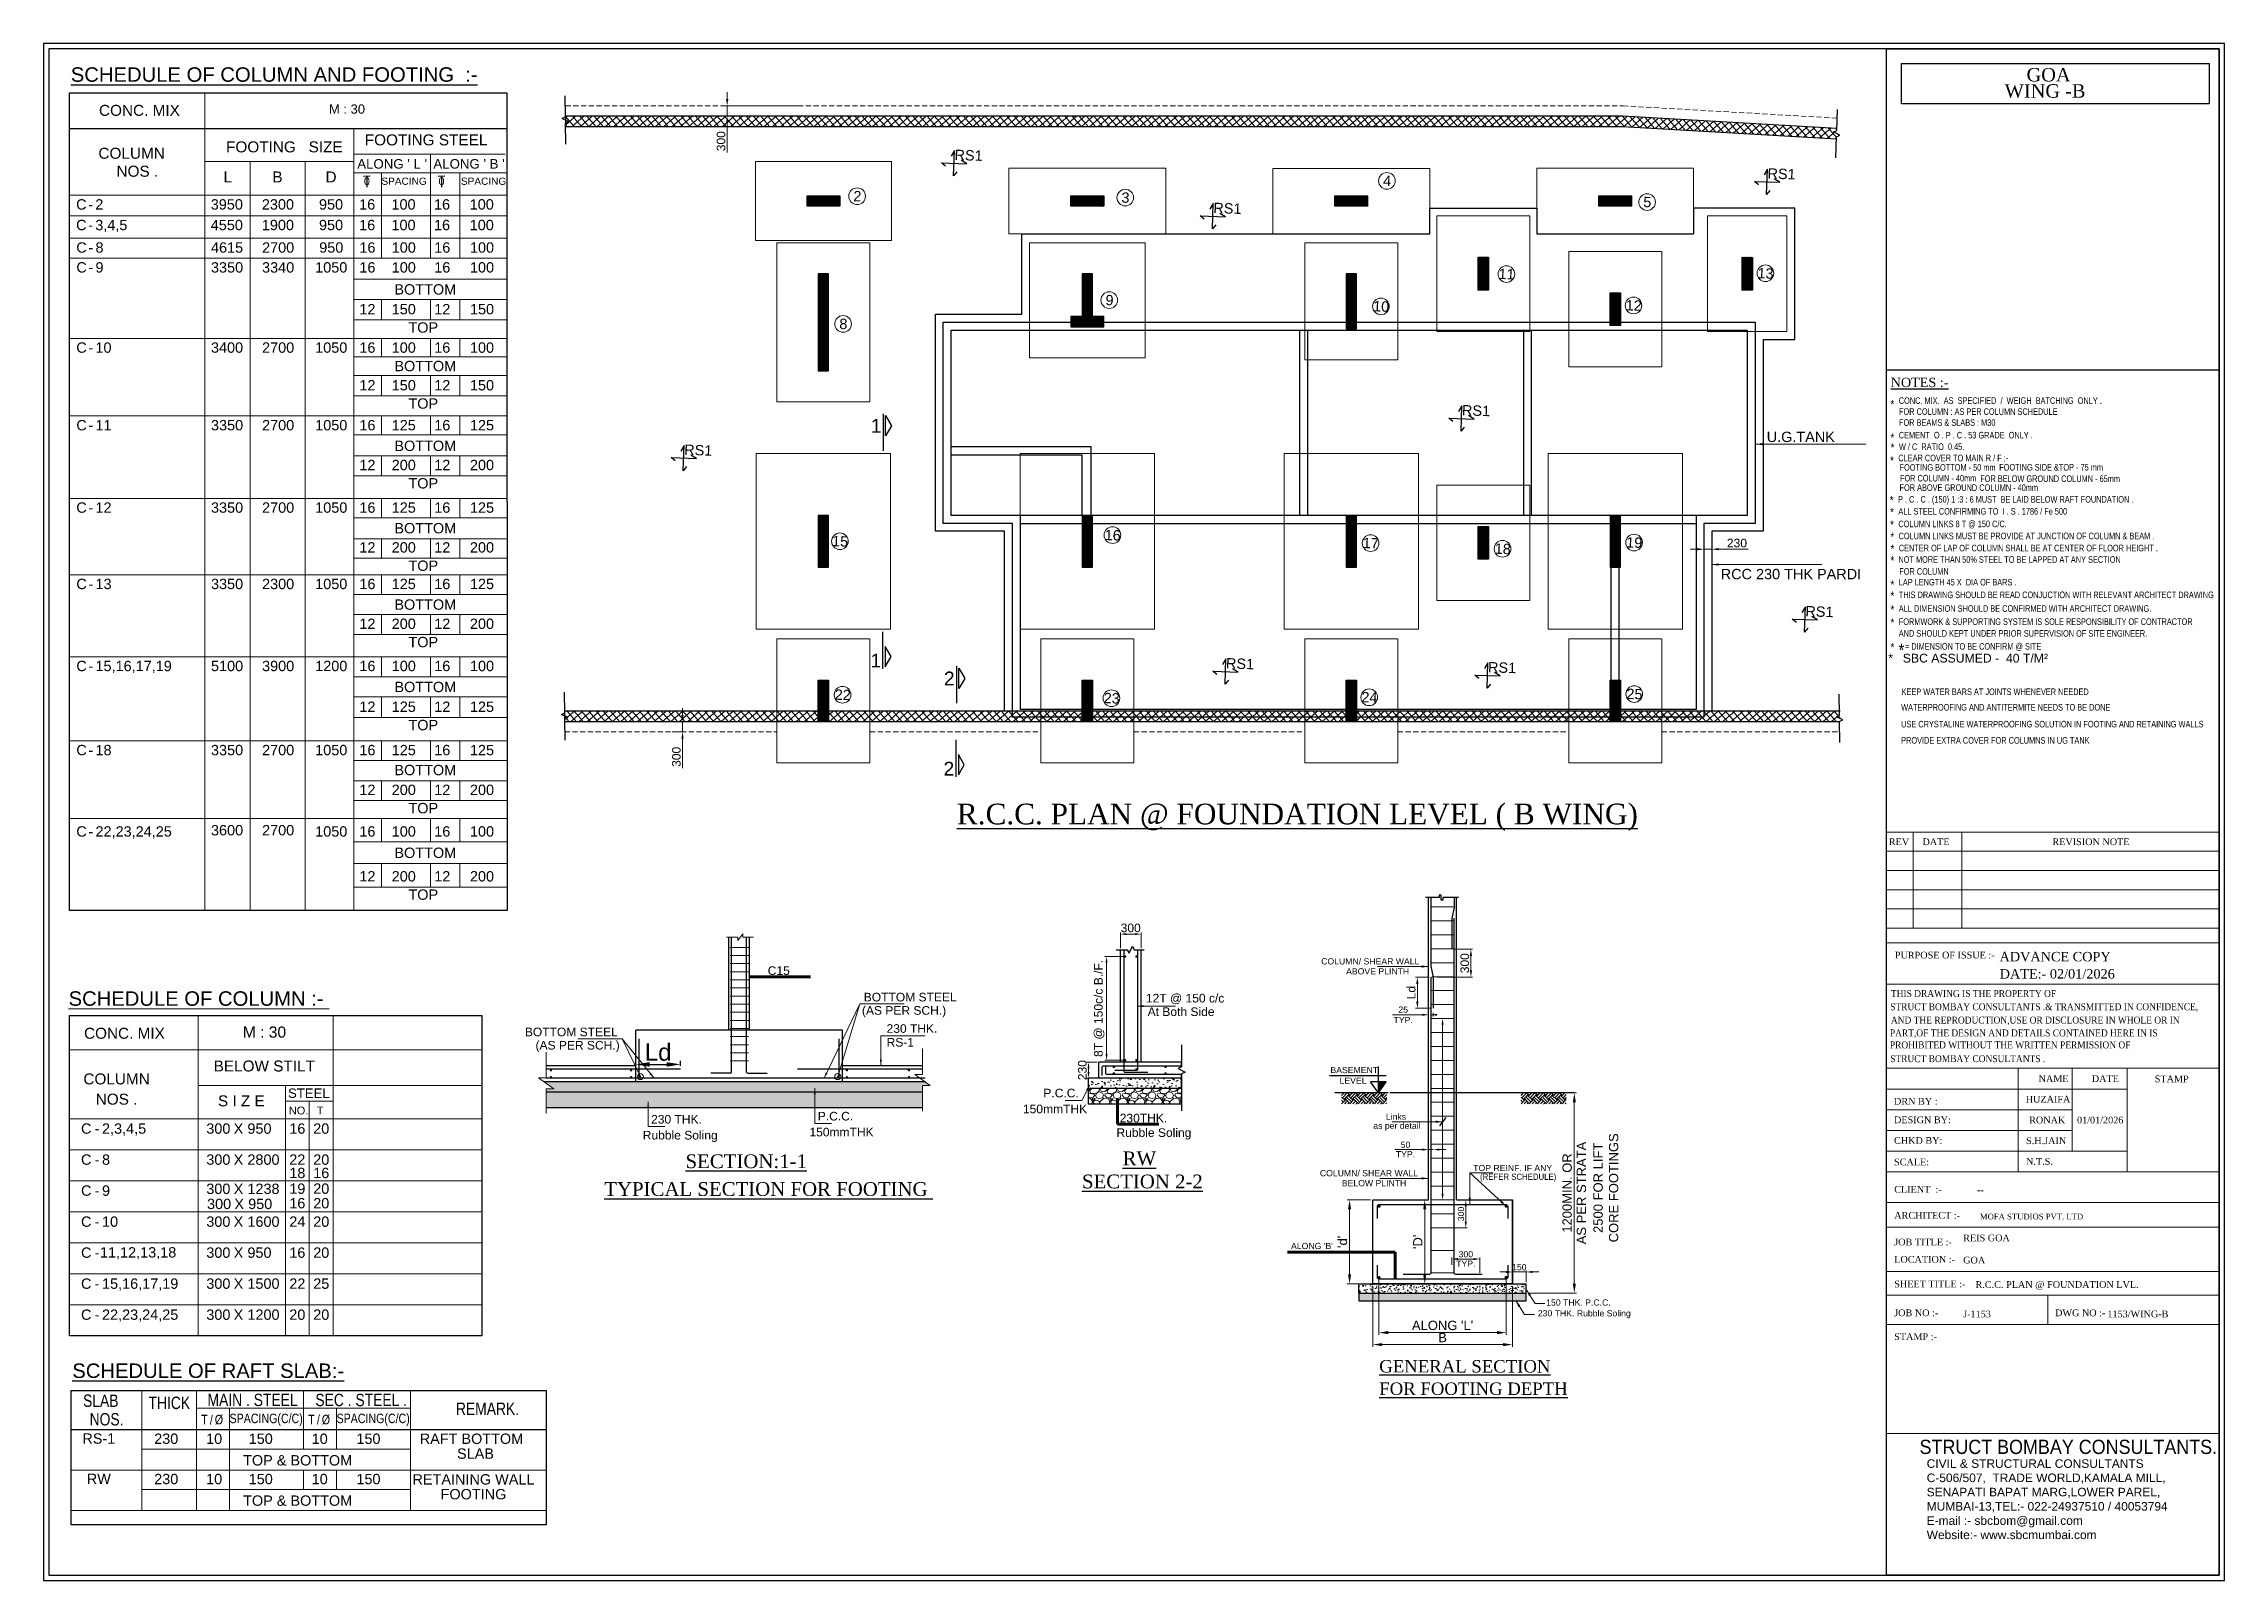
# Model space of a CAD drawing. Header units: millimetres. Extents: x 4916 to 86071, y -133733 to 55415.
# Drawn here: x 4916 to 68206, y 10819 to 55415 of the extents above; entities outside this region: 1.
import ezdxf
from ezdxf.enums import TextEntityAlignment as Align

# ---------------------------------------------------------------- set-up
doc = ezdxf.new("R2010")
doc.units = ezdxf.units.MM
doc.header["$LTSCALE"] = 600
doc.linetypes.add('DASHED2', pattern=[0.375, 0.25, -0.125])
for name, color, linetype in [('45$VISIBLE$CURVES$STILT', 220, 'Continuous'), ('AHC-ELE-2', 1, 'Continuous'), ('AHC-HATCH', 251, 'Continuous'), ('Col. sch.', 4, 'Continuous'), ('PATH HATCH-2', 7, 'Continuous'), ('SBC COMMENTS', 6, 'Continuous'), ('SBC-TREINF TXT', 7, 'Continuous'), ('sec', 2, 'Continuous'), ('SHEET', 7, 'Continuous'), ('slab sch. text', 4, 'Continuous')]:
    doc.layers.add(name, color=color, linetype=linetype)
for name, color, linetype, lineweight in [('COL HATCH', 67, 'Continuous', 25), ('colno', 11, 'Continuous', 15), ('COLUMN', 84, 'Continuous', 30), ('CONCRETE', 7, 'Continuous', 20), ('D-sheet', 42, 'Continuous', 13), ('DIM', 8, 'Continuous', 13), ('DONUT', 2, 'Continuous', 20), ('FILLING', 8, 'Continuous', 13), ('FOOTING', 12, 'Continuous', 20), ('LINE- 1', 7, 'Continuous', 25), ('LINE- 2', 35, 'Continuous', 13), ('LINKS', 3, 'Continuous', 18), ('MAIN TEXT', 6, 'Continuous', 25), ('P.C.C HATCH', 8, 'Continuous', 20), ('REINF', 4, 'Continuous', 30), ('RET WALL', 31, 'Continuous', 25), ('RET WALL HATCH', 57, 'Continuous', 15), ('S- LEVEL', 1, 'Continuous', 25), ('SLAB MARK', 241, 'Continuous', 25), ('SLAB NO', 52, 'Continuous', 25), ('TEXT', 255, 'Continuous', 25), ('TXT', 7, 'Continuous', 20)]:
    doc.layers.add(name, color=color, linetype=linetype, lineweight=lineweight)
doc.layers.add('HATCH LIGHT_MOFA', color=7, linetype='Continuous', lineweight=0, true_color=0xadadad)
doc.styles.add('ARIAL', font='arial.ttf')
doc.styles.add('STYLE3', font='times.ttf', dxfattribs={"width": 0.8, "height": 12})
doc.styles.add('TIMES NEW ROMAN', font='times.ttf', dxfattribs={"width": 0.8, "height": 12})
doc.dimstyles.new('100', dxfattribs={"dimscale": 100, "dimtxt": 2.5, "dimasz": 2, "dimexe": 0.5, "dimexo": 0.5, "dimgap": 0.5, "dimtad": 1, "dimdec": 0, "dimzin": 3, "dimdsep": 46, "dimtxsty": 'ARIAL', "dimblk1": 'OBLIQUE', "dimblk2": 'OBLIQUE', "dimcen": 0, "dimdle": 1, "dimclrd": 256, "dimclre": 256, "dimclrt": 7, "dimadec": 0, "dimazin": 0, "dimtfac": 1, "dimtdec": 0, "dimtmove": 0, "dimatfit": 3, "dimfxl": 1, "dimtolj": 1, "dimtzin": 0, "dimlwd": -1, "dimlwe": -1, "dimarcsym": 0})
doc.dimstyles.new('SBC-100', dxfattribs={"dimscale": 100, "dimtxt": 2.5, "dimasz": 2, "dimexe": 0.5, "dimexo": 0.5, "dimgap": 0.5, "dimtad": 1, "dimdec": 3, "dimzin": 3, "dimdsep": 46, "dimtxsty": 'ARIAL', "dimblk1": 'OBLIQUE', "dimblk2": 'OBLIQUE', "dimcen": 0, "dimdle": 1, "dimclrd": 256, "dimclre": 256, "dimclrt": 4, "dimadec": 0, "dimazin": 0, "dimtfac": 1, "dimtdec": 0, "dimtmove": 0, "dimatfit": 3, "dimfxl": 1, "dimtolj": 1, "dimtzin": 0, "dimlwd": -1, "dimlwe": -1, "dimarcsym": 0})
doc.dimstyles.new('SBC-50', dxfattribs={"dimscale": 50, "dimtxt": 2.5, "dimasz": 1.75, "dimexe": 0.5, "dimexo": 0.5, "dimgap": 0.5, "dimtad": 1, "dimdec": 0, "dimzin": 3, "dimdsep": 46, "dimtxsty": 'ARIAL', "dimcen": 0, "dimdle": 1, "dimclrd": 256, "dimclre": 256, "dimclrt": 7, "dimadec": 0, "dimazin": 0, "dimtfac": 1, "dimtdec": 0, "dimtmove": 0, "dimatfit": 3, "dimfxl": 1, "dimtolj": 1, "dimtzin": 0, "dimlwd": -1, "dimlwe": -1, "dimarcsym": 0})
pattern_1 = [(42.6537344, (-664661.11, -95314.246), (-9.68072444, 10.50791276), [])]
pattern_2 = [(45, (-158278.97, -153179.477), (-11.22532015, 11.22532015), [])]

msp = doc.modelspace()

# ---------------------------------------------------------------- texts
at = {"color": 6, "style": 'ARIAL', "width": 0.9}
msp.add_text('STRUCT BOMBAY CONSULTANTS.', height=413.476925, dxfattribs=at).set_placement((59358.1291, 14486.8756, 0))
at = {"color": 7, "insert": (59566.4008, 14333.0615, 0), "char_height": 248.086155, "width": 8863.2215, "attachment_point": 1, "style": 'ARIAL'}
msp.add_mtext('CIVIL & STRUCTURAL CONSULTANTS\\PC-506/507,  TRADE WORLD,KAMALA MILL,\\PSENAPATI BAPAT MARG,LOWER PAREL,\\PMUMBAI-13,TEL:- 022-24937510 / 40053794\\PE-mail :- sbcbom@gmail.com\\PWebsite:- www.sbcmumbai.com', dxfattribs=at)
at = {"layer": 'Col. sch.', "style": 'ARIAL'}
for s, height, p in [('C', 300.2094, (5859.709, 50899.2405)), ('-', 300.2094, (6212.7274, 50899.2405)), ('2', 300.2094, (6414.9954, 50899.2405)), ('C', 300.2094, (5859.7081, 50300.9609)), ('-', 300.2094, (6212.7265, 50300.9609)), ('3,4,5', 300.20937, (6414.9944, 50300.9609)), ('C', 300.2094, (5866.5957, 49648.1521)), ('-', 300.2094, (6219.6141, 49648.1521)), ('8', 300.2094, (6421.8821, 49648.1521)), ('C', 300.2094, (5866.5737, 49071.4857)), ('-', 300.2094, (6219.592, 49071.4857)), ('9', 300.2094, (6421.86, 49071.4857)), ('C', 300.2094, (5866.0471, 46744.3618)), ('-', 300.2094, (6219.0655, 46744.3618)), ('10', 300.20937, (6421.3334, 46744.3618)), ('C', 300.2094, (5866.5916, 44492.0637)), ('-', 300.2094, (6219.61, 44492.0637)), ('11', 300.20937, (6421.8779, 44492.0637)), ('C', 300.2094, (5866.5906, 42101.2423)), ('-', 300.2094, (6219.609, 42101.2423)), ('12', 300.20937, (6421.8769, 42101.2423)), ('C', 300.2094, (5866.5896, 39884.8964)), ('13', 300.20937, (6421.8759, 39884.8964)), ('-', 300.2094, (6219.608, 39884.8964)), ('C', 300.2094, (5866.5885, 37504.2352)), ('15,16,17,19', 300.209374, (6421.8748, 37504.2352)), ('-', 300.2094, (6219.6069, 37504.2352)), ('C', 300.2094, (5866.5846, 35064.4012)), ('-', 300.2094, (6219.603, 35064.4012)), ('18', 300.20937, (6421.871, 35064.4012)), ('C', 300.2094, (5866.3988, 32703.1238)), ('-', 300.2094, (6219.4172, 32703.1238)), ('22,23,24,25', 300.209374, (6421.6852, 32703.1238)), ('C', 300, (6002.1171, 24080.305)), ('2,3,4,5', 300, (6611.5371, 24080.305)), ('950', 300, (10831.233, 24080.305)), ('-', 300, (6396.0563, 24080.305)), ('C', 300, (6002.1463, 23180.2991)), ('-', 300, (6396.0855, 23180.2991)), ('8', 300, (6611.5664, 23180.2991)), ('2800', 300, (10831.2515, 23180.2991)), ('C', 300, (6002.1463, 22280.2963)), ('9', 300, (6611.5664, 22280.2963)), ('1238', 300, (10831.2515, 22332.5156)), ('-', 300, (6396.0855, 22280.2963)), ('950', 300, (10852.8567, 21894.2496)), ('C', 300, (6002.1463, 21380.2936)), ('-', 300, (6396.0855, 21380.2936)), ('10', 300, (6611.5664, 21380.2936)), ('1600', 300, (10831.2515, 21380.2936)), ('C', 300, (6002.1571, 20480.2908)), ('-', 300, (6396.0963, 20480.2908)), ('11,12,13,18', 300, (6552.1141, 20488.3431)), ('950', 300, (10831.2623, 20480.2908)), ('C', 300, (6002.1571, 19580.288)), ('-', 300, (6396.0963, 19580.288)), ('15,16,17,19', 300, (6611.5772, 19580.288)), ('1500', 300, (10831.2623, 19580.288)), ('C', 300, (6002.1121, 18680.2852)), ('-', 300, (6396.0514, 18680.2852)), ('22,23,24,25', 300, (6611.5322, 18680.2852)), ('1200', 300, (10831.2173, 18680.2852))]:
    msp.add_text(s, height=height, dxfattribs=at).set_placement(p, align=Align.TOP_LEFT)
for s, height, p in [('3950', 300.20937, (10233.3689, 50899.4875)), ('2300', 300.20937, (11716.0018, 50899.442)), ('950', 300.20937, (13257.5076, 50899.3947)), ('16', 300.20937, (14306.8943, 50899.3947)), ('100', 300.20937, (15361.7281, 50899.3947)), ('16', 300.20937, (16479.3945, 50899.3947)), ('100', 300.20937, (17632.1331, 50899.3947)), ('4550', 300.20937, (10233.368, 50301.208)), ('1900', 300.20937, (11716.0009, 50301.1625)), ('950', 300.20937, (13257.5066, 50301.1151)), ('16', 300.20937, (14306.8934, 50301.1151)), ('100', 300.20937, (15361.7272, 50301.1151)), ('16', 300.20937, (16479.3936, 50301.1151)), ('100', 300.20937, (17632.1321, 50301.1151)), ('4615', 300.20937, (10240.2556, 49648.3992)), ('2700', 300.20937, (11722.8885, 49648.3537)), ('950', 300.20937, (13264.3943, 49648.3063)), ('16', 300.20937, (14313.781, 49648.3063)), ('100', 300.20937, (15368.6148, 49648.3063)), ('16', 300.20937, (16486.2812, 49648.3063)), ('100', 300.20937, (17639.0198, 49648.3063)), ('3350', 300.20937, (10240.2336, 49071.7328)), ('3340', 300.20937, (11722.8664, 49071.6873)), ('1050', 300.20937, (13264.3722, 49071.6399)), ('16', 300.20937, (14313.7589, 49071.6399)), ('100', 300.20937, (15368.5927, 49071.6399)), ('16', 300.20937, (16486.2591, 49071.6399)), ('100', 300.20937, (17638.9977, 49071.6399)), (' BOTTOM', 300.20937, (15935.0043, 48433.2058)), ('12', 300.20937, (14313.4091, 47858.7095)), ('150', 300.20937, (15368.2429, 47858.7095)), ('12', 300.20937, (16485.9094, 47858.7095)), ('150', 300.20937, (17638.6479, 47858.7095)), ('TOP', 300.20937, (15935.0043, 47327.8402)), ('3400', 300.20937, (10239.707, 46744.6088)), ('2700', 300.20937, (11722.3399, 46744.5633)), ('1050', 300.20937, (13263.8456, 46744.516)), ('16', 300.20937, (14313.2323, 46744.516)), ('100', 300.20937, (15368.0661, 46744.516)), (' BOTTOM', 300.20937, (15935.0043, 46208.3854)), ('16', 300.20937, (16485.7325, 46744.516)), ('100', 300.20937, (17638.4711, 46744.516)), ('12', 300.20937, (14313.3108, 45651.6801)), ('150', 300.20937, (15368.1446, 45651.6801)), ('12', 300.20937, (16485.811, 45651.6801)), ('150', 300.20937, (17638.5496, 45651.6801)), ('TOP', 300.20937, (15934.906, 45120.8107)), ('3350', 300.20937, (10240.2515, 44492.3108)), ('2700', 300.20937, (11722.8844, 44492.2652)), ('1050', 300.20937, (13264.3901, 44492.2179)), ('16', 300.20937, (14313.7768, 44492.2179)), ('125', 300.20937, (15368.6106, 44492.2179)), ('16', 300.20937, (16486.2771, 44492.2179)), ('125', 300.20937, (17639.0156, 44492.2179)), (' BOTTOM', 300.20937, (15935.0043, 43893.5995)), ('12', 300.20937, (14313.3108, 43336.8942)), ('200', 300.20937, (15368.1446, 43336.8942)), ('12', 300.20937, (16485.811, 43336.8942)), ('200', 300.20937, (17638.5496, 43336.8942)), ('TOP', 300.20937, (15934.906, 42806.0249)), ('3350', 300.20937, (10240.2505, 42101.4894)), ('2700', 300.20937, (11722.8834, 42101.4439)), ('1050', 300.20937, (13264.3891, 42101.3965)), ('16', 300.20937, (14313.7758, 42101.3965)), ('125', 300.20937, (15368.6096, 42101.3965)), ('16', 300.20937, (16486.2761, 42101.3965)), ('125', 300.20937, (17639.0146, 42101.3965)), (' BOTTOM', 300.20937, (15935.0033, 41502.7781)), ('12', 300.20937, (14313.3098, 40946.0728)), ('200', 300.20937, (15368.1436, 40946.0728)), ('12', 300.20937, (16485.81, 40946.0728)), ('200', 300.20937, (17638.5486, 40946.0728)), ('3350', 300.20937, (10240.2495, 39885.1435)), ('2300', 300.20937, (11722.8824, 39885.098)), ('1050', 300.20937, (13264.3881, 39885.0506)), ('16', 300.20937, (14313.7748, 39885.0506)), ('125', 300.20937, (15368.6086, 39885.0506)), ('TOP', 300.20937, (15934.905, 40415.2035)), ('16', 300.20937, (16486.275, 39885.0506)), ('125', 300.20937, (17639.0136, 39885.0506)), (' BOTTOM', 300.20937, (15934.6804, 39286.4322)), ('12', 300.20937, (14312.9869, 38729.7269)), ('200', 300.20937, (15367.8207, 38729.7269)), ('12', 300.20937, (16485.4871, 38729.7269)), ('200', 300.20937, (17638.2257, 38729.7269)), ('TOP', 300.20937, (15934.5821, 38198.8576)), ('5100', 300.20937, (10240.2484, 37504.4822)), ('3900', 300.20937, (11722.8813, 37504.4367)), ('1200', 300.20937, (13264.387, 37504.3894)), ('16', 300.20937, (14313.7737, 37504.3894)), ('100', 300.20937, (15368.6075, 37504.3894)), ('16', 300.20937, (16486.274, 37504.3894)), ('100', 300.20937, (17639.0125, 37504.3894)), (' BOTTOM', 300.20937, (15935.3162, 36896.4354)), ('12', 300.20937, (14313.721, 36321.939)), ('125', 300.20937, (15368.5548, 36321.939)), ('12', 300.20937, (16486.2213, 36321.939)), ('125', 300.20937, (17638.9598, 36321.939)), ('TOP', 300.20937, (15935.3162, 35791.0697)), ('3350', 300.20937, (10240.2445, 35064.6483)), ('2700', 300.20937, (11722.8774, 35064.6028)), ('1050', 300.20937, (13264.3832, 35064.5554)), ('16', 300.20937, (14313.7699, 35064.5554)), ('125', 300.20937, (15368.6037, 35064.5554)), ('16', 300.20937, (16486.2701, 35064.5554)), ('125', 300.20937, (17639.0087, 35064.5554)), (' BOTTOM', 300.20937, (15935.3162, 34485.2436)), ('12', 300.20937, (14313.721, 33910.7473)), ('200', 300.20937, (15368.5548, 33910.7473)), ('12', 300.20937, (16486.2213, 33910.7473)), ('200', 300.20937, (17638.9598, 33910.7473)), ('TOP', 300.20937, (15935.3162, 33379.878)), ('3600', 300.20937, (10240.2445, 32738.8008)), ('2700', 300.20937, (11722.8774, 32738.7553)), ('1050', 300.20937, (13264.1974, 32703.278)), ('16', 300.20937, (14313.5705, 32703.2781)), ('100', 300.20937, (15368.4043, 32703.2781)), ('16', 300.20937, (16486.0708, 32703.2781)), ('100', 300.20937, (17638.8093, 32703.2781)), (' BOTTOM', 300.20937, (15935.3162, 32083.6494)), ('12', 300.20937, (14313.192, 31401.1763)), ('200', 300.20937, (15368.0258, 31401.1763)), ('12', 300.20937, (16485.6922, 31401.1763)), ('200', 300.20937, (17638.4308, 31401.1763)), ('TOP', 300.20937, (15934.7872, 30870.307)), ('X', 300, (10570.8478, 24080.305)), ('16', 300, (12279.2043, 24080.3071)), ('20', 300, (12973.6721, 24080.3071)), ('X', 300, (10570.8663, 23180.2991)), ('22', 300, (12279.3274, 23180.3024)), ('18', 300, (12279.3274, 22792.7824)), ('20', 300, (12973.7952, 23180.3024)), ('16', 300, (12973.7952, 22792.7824)), ('X', 300, (10570.8663, 22332.5156)), ('19', 300, (12279.3587, 22337.2878)), ('20', 300, (12973.8265, 22337.2878)), ('X', 300, (10592.4715, 21894.2496)), ('16', 300, (12279.3587, 21914.6251)), ('20', 300, (12973.8265, 21914.6251)), ('X', 300, (10570.8663, 21380.2936)), ('24', 300, (12279.3899, 21380.2968)), ('20', 300, (12973.8577, 21380.2968)), ('X', 300, (10570.8771, 20480.2908)), ('16', 300, (12279.4633, 20480.2941)), ('20', 300, (12973.9311, 20480.2941)), ('X', 300, (10570.8771, 19580.288)), ('22', 300, (12279.4633, 19580.2913)), ('25', 300, (12973.9311, 19580.2913)), ('X', 300, (10570.8321, 18680.2852)), ('20', 300, (12279.5121, 18680.2885)), ('20', 300, (12973.9799, 18680.2885))]:
    msp.add_text(s, height=height, dxfattribs=at).set_placement(p, align=Align.TOP_CENTER)
for p in [(10337.2827, 24080.305), (10337.3011, 23180.2991), (10337.3011, 22332.5156), (10358.9064, 21894.2496), (10337.3011, 21380.2936), (10337.3119, 20480.2908), (10337.3119, 19580.288), (10337.267, 18680.2852)]:
    msp.add_text('300', height=300, dxfattribs=at).set_placement(p, align=Align.TOP_RIGHT)
at = {"layer": 'colno', "style": 'ARIAL'}
for s, p in [('4', (43907.6333, 51432.0411, -5835.5571)), ('2', (28532.2282, 50987.5867, -5835.5571)), ('3', (36313.6707, 50946.8271, -5835.5571)), ('5', (51458.6201, 50818.0877, -5835.5571)), ('11', (47373.9757, 48727.5135, -5835.5571)), ('13', (54890.464, 48749.1817, -5835.5571)), ('9', (35850.7789, 47971.8377)), ('10', (43734.4301, 47788.8906, -5835.5571)), ('12', (51064.0358, 47817.1852, -5835.5571)), ('8', (28126.6182, 47280.6314, -5835.5571)), ('16', (35943.3177, 41150.7985, -5835.5571)), ('15', (28033.0846, 40973.9851, -5835.5571)), ('17', (43433.8161, 40919.2286, -5835.5571)), ('18', (47264.3807, 40754.3897, -5835.5571)), ('19', (51079.2234, 40936.3258, -5835.5571)), ('22', (28109.2173, 36517.4886, -5835.5571)), ('25', (51086.0425, 36540.1697, -5835.5571))]:
    msp.add_text(s, height=300, rotation=357.969310425, dxfattribs=at).set_placement(p, align=Align.MIDDLE_CENTER)
at = {"layer": 'MAIN TEXT', "color": 6, "style": 'ARIAL'}
for s, height, p in [('%%USCHEDULE OF COLUMN AND FOOTING  :-', 420.293124, (11609.2573, 54517.6058, 0)), ('%%USCHEDULE OF COLUMN :- ', 420, (9422.791, 27704.0087)), ('CONC. MIX', 318.18182, (7262.0546, 26696.3376)), ('COLUMN', 318.18182, (7033.8112, 25371.491)), ('BELOW STILT ', 318.181818, (11382.2196, 25746.0734)), ('NOS .', 318.18182, (7033.8112, 24784.0672)), ('S I Z E ', 318.18182, (10716.7585, 24733.5938))]:
    msp.add_text(s, height=height, rotation=0.003581771, dxfattribs=at).set_placement(p, align=Align.MIDDLE)
at = {"layer": 'MAIN TEXT', "style": 'ARIAL'}
for s, height, p in [('CONC. MIX', 318.40388, (7697.1852, 53478.4051)), ('M : 30', 269.71561, (13721.2811, 53516.7181)), ('FOOTING   SIZE', 318.403882, (11903.0953, 52418.5605)), ('FOOTING STEEL', 318.403882, (16015.8853, 52621.7056)), ('COLUMN', 318.40388, (7470.6899, 52233.5837)), ("ALONG ' L '", 275.191926, (15032.2481, 51925.7962)), ("ALONG ' B '", 275.191926, (17263.0134, 51925.7962)), ('NOS .', 318.40388, (7636.6066, 51711.778)), ('L', 318.4039, (10260.5827, 51545.5693)), ('B', 318.4039, (11703.7633, 51545.5693)), ('D', 318.4039, (13259.2632, 51545.5693)), ('0', 227.4313, (14298.7493, 51422.304)), ('SPACING', 209.23684, (15377.916, 51422.304)), ('0', 227.4313, (16464.5081, 51422.304)), ('SPACING', 209.23684, (17684.8111, 51422.304)), ('M : 30', 323.65873, (11325.893, 26731.2534)), ('STEEL', 272.72727, (12613.4862, 24957.2582)), ('NO.', 227.27273, (12315.9452, 24454.2228)), ('T', 227.2727, (12940.0602, 24454.2228))]:
    msp.add_text(s, height=height, rotation=0.003581771, dxfattribs=at).set_placement(p, align=Align.MIDDLE)
at = {"layer": 'MAIN TEXT', "style": 'TIMES NEW ROMAN'}
msp.add_text('%%UR.C.C. PLAN @ FOUNDATION LEVEL ( B WING)', height=600, rotation=0.003582768, dxfattribs=at).set_placement((31421.3695, 32758.5188))
at = {"layer": 'MAIN TEXT', "linetype": 'Continuous', "style": 'ARIAL'}
msp.add_text('%%USCHEDULE OF RAFT SLAB:-', height=420, dxfattribs=at).set_placement((9693.5926, 16903.4835), align=Align.MIDDLE)
at = {"layer": 'MAIN TEXT', "style": 'ARIAL', "width": 0.8}
for s, height, rotation, p in [('SLAB ', 360, 0.003581781, (6630.9266, 16033.2362)), ('THICK', 360, 0.003581781, (8564.7307, 15971.2458)), ('MAIN . STEEL ', 360, 0.003581781, (11036.3658, 16057.7218)), ('SEC . STEEL .', 360, 0.003581781, (14133.1202, 16055.2129)), ('REMARK.', 360, 0.003581781, (17799.0707, 15800.0617)), ('  NOS.', 360, 0.003581781, (6630.9266, 15495.9086)), ('T', 276, 0.003581767, (9582.4897, 15485.5665)), ('/', 276, 0.003581767, (9785.0309, 15485.5665)), ('%%C', 276, 0.003581767, (10004.4502, 15485.5665)), ('SPACING(C/C)', 276, 0.003581767, (11375.1687, 15485.5665)), ('T', 276, 0.003581767, (12687.3817, 15486.2723)), ('/', 276, 0.003581767, (12889.9229, 15486.2723)), ('%%C', 276, 0.003581767, (13109.3423, 15486.2723)), ('SPACING(C/C)', 276, 0.003581767, (14480.0607, 15486.2723))]:
    msp.add_text(s, height=height, rotation=rotation, dxfattribs=at).set_placement(p, align=Align.MIDDLE)
at = {"layer": 'sec', "linetype": 'Continuous', "style": 'ARIAL'}
for s, p in [('1', (28920.8041, 44122.9445)), ('1', (28920.8044, 44122.9372, -11195.967)), ('1', (28909.9499, 37310.6542)), ('1', (28909.9502, 37310.6468, -11195.967)), ('2', (31044.516, 36792.0604)), ('2', (31033.6618, 34174.1037))]:
    msp.add_text(s, height=400, rotation=359.999738659, dxfattribs=at).set_placement(p)
at = {"layer": 'SHEET', "color": 2, "style": 'STYLE3'}
for s, p in [('GOA', (62463.793, 54707.1651)), (' WING -B', (61681.6057, 54236.8233))]:
    msp.add_text(s, height=390.90477, dxfattribs=at).set_placement(p, align=Align.TOP_LEFT)
at = {"layer": 'SHEET', "color": 6}
for s, height, style, p in [('%%UNOTES :-', 271.610865, 'STYLE3', (58521.7288, 45719.6551, 5.8317)), ('*', 253.7898, 'ARIAL', (58451.7637, 37709.5175)), ('SBC ASSUMED -  40 T/M² ', 253.789844, 'ARIAL', (58872.1171, 37708.2689))]:
    msp.add_text(s, height=height, dxfattribs=dict(at, style=style)).set_placement(p, align=Align.TOP_LEFT)
at = {"layer": 'SHEET', "color": 4, "style": 'ARIAL', "width": 0.8}
for s, height, p in [('*', 250.4505, (58516.1056, 45073.3592)), ('CONC. MIX.  AS  SPECIFIED  /  WEIGH  BATCHING  ONLY .', 190.991837, (58755.5443, 45150.8068, 5.8317)), ('FOR COLUMN : AS PER COLUMN SCHEDULE', 190.991837, (58762.5695, 44832.1964, 5.8317)), ('FOR BEAMS & SLABS : M30', 190.991837, (58762.5695, 44514.6191, 5.8317)), ('*', 250.4505, (58516.1056, 44103.5229)), ('*', 250.4505, (58520.599, 43818.0508)), ('W / C  RATIO  0.45.', 190.991837, (58760.0377, 43813.0451)), ('CEMENT  O . P . C . 53 GRADE  ONLY .', 190.991837, (58755.5443, 44148.5196)), ('*', 250.4505, (58503.4075, 43441.6926)), ('CLEAR COVER TO MAIN R / F :-', 190.991837, (58742.8462, 43486.6893)), ('*', 250.4505, (58494.7275, 42290.5138)), ('*', 250.4505, (58504.4673, 41943.779)), ('ALL STEEL CONFIRMING TO  I . S . 1786 / Fe 500 ', 190.991837, (58743.906, 41938.7733)), ('P . C . C . (150) 1 :3 : 6 MUST  BE LAID BELOW RAFT FOUNDATION .', 190.991837, (58734.1662, 42285.5081)), ('*', 250.4505, (58504.4673, 41578.5724)), ('*', 250.4505, (58510.54, 41228.0131)), ('COLUMN LINKS 8 T @ 150 C/C.', 190.991837, (58743.906, 41573.5667)), ('COLUMN LINKS MUST BE PROVIDE AT JUNCTION OF COLUMN & BEAM . ', 190.991837, (58749.9788, 41223.0074)), ('*', 250.4505, (58516.6128, 40877.4538)), ('*', 250.4505, (58516.6128, 40541.5409)), ('NOT MORE THAN 50% STEEL TO BE LAPPED AT ANY SECTION ', 190.991837, (58745.5911, 40540.2923)), ('CENTER OF LAP OF COLUMN SHALL BE AT CENTER OF FLOOR HEIGHT .', 190.991837, (58756.0516, 40872.4481)), ('LAP LENGTH 45 X  DIA OF BARS .', 190.991837, (58756.0516, 39882.2231)), ('FOR COLUMN', 190.99184, (58769.8316, 40193.9819)), ('*', 250.4505, (58516.6128, 39839.2344)), ('*', 250.4505, (58516.6128, 39516.0635)), ('THIS DRAWING SHOULD BE READ CONJUCTION WITH RELEVANT ARCHITECT DRAWING', 190.991837, (58756.0516, 39514.8148)), ('*', 250.4505, (58516.6128, 39118.2911)), ('*', 250.4505, (58516.6128, 38737.9439)), ('ALL DIMENSION SHOULD BE CONFIRMED WITH ARCHITECT DRAWING.', 190.991837, (58756.0516, 39117.0424)), ('FORMWORK & SUPPORTING SYSTEM IS SOLE RESPONSIBILITY OF CONTRACTOR', 190.991837, (58756.0516, 38736.6953)), ('*', 250.4505, (58516.6128, 38020.3969)), ('AND SHOULD KEPT UNDER PRIOR SUPERVISION OF SITE ENGINEER.', 190.991837, (58756.0516, 38394.8314)), ('= DIMENSION TO BE CONFIRM @ SITE ', 190.991837, (58934.5464, 38019.1482)), ('WATERPROOFING AND ANTITERMITE NEEDS TO BE DONE', 190.991837, (58825.3612, 36251.3665)), ('KEEP WATER BARS AT JOINTS WHENEVER NEEDED', 190.991837, (58838.2211, 36701.7821)), ('USE CRYSTALINE WATERPROOFING SOLUTION IN FOOTING AND RETAINING WALLS', 190.991837, (58825.3612, 35762.343)), ('PROVIDE EXTRA COVER FOR COLUMNS IN UG TANK', 190.991837, (58825.3612, 35290.7781))]:
    msp.add_text(s, height=height, dxfattribs=at).set_placement(p, align=Align.TOP_LEFT)
for s, p in [('FOOTING BOTTOM - 50 mm', (60172.0951, 43117.4269, 0)), ('FOOTING SIDE &TOP - 75 mm', (63177.0346, 43120.816, 0)), ('FOR ABOVE GROUND COLUMN - 40mm', (60788.3742, 42530.6929, 0)), ('FOR COLUMN - 40mm', (59897.9553, 42805.1148, 0)), ('FOR BELOW GROUND COLUMN - 65mm', (63148.1817, 42790.0924, 0))]:
    msp.add_text(s, height=190.991837, dxfattribs=at).set_placement(p, align=Align.MIDDLE)
at = {"layer": 'SHEET', "color": 0, "style": 'ARIAL', "width": 0.8}
msp.add_text('*', height=380.6848, dxfattribs=at).set_placement((58749.7058, 38003.9673), align=Align.TOP_LEFT)
at = {"layer": 'SHEET', "style": 'STYLE3'}
for s, height, p in [('REV', 195.45238, (58468.8842, 32155.0006, 0)), ('DATE', 195.45238, (59443.0249, 32155.0006, 0)), ('REVISION NOTE', 195.452383, (63214.3184, 32155.0006, 0)), ('PURPOSE OF ISSUE :-', 195.452383, (58641.271, 28866.9454, 0)), ('NAME', 195.45238, (62813.7777, 25281.7084)), ('DATE', 195.45238, (64357.8676, 25281.7084)), ('DRN BY :', 195.45238, (58617.9919, 24625.0461)), ('DESIGN BY:', 195.45238, (58617.9919, 24086.7395)), ('CHKD BY:', 195.45238, (58617.9919, 23488.3962)), ('SCALE:', 195.45238, (58617.9919, 22862.0381)), ('CLIENT  :-', 195.45238, (58623.745, 22070.3877)), ('ARCHITECT :-', 195.452383, (58623.745, 21314.7844)), ('JOB TITLE :-', 195.452383, (58623.745, 20540.1249, 0)), ('LOCATION :-', 195.452383, (58623.745, 20038.4756, 0)), ('SHEET TITLE :-', 195.452383, (58623.745, 19322.5903)), ('JOB NO :-', 195.45238, (58623.745, 18485.3732)), ('STAMP :-', 195.45238, (58623.745, 17793.5451))]:
    msp.add_text(s, height=height, dxfattribs=at).set_placement(p)
at = {"layer": 'SHEET', "color": 6, "style": 'STYLE3'}
for s, p in [('ADVANCE COPY', (61680.2095, 28783.4147)), ('DATE:- 02/01/2026', (61683.8573, 28283.5916))]:
    msp.add_text(s, height=273.633336, dxfattribs=at).set_placement(p)
at = {"layer": 'SHEET', "color": 4, "style": 'STYLE3', "width": 0.9}
for s, p in [('THIS DRAWING IS THE PROPERTY OF ', (58526.9108, 27748.1245, 0)), ('STRUCT BOMBAY CONSULTANTS .& TRANSMITTED IN CONFIDENCE,', (58506.9741, 27365.26, 0)), ('PART,OF THE DESIGN AND DETAILS CONTAINED HERE IN IS', (58497.0057, 26605.6104, 0)), ('AND THE REPRODUCTION,USE OR DISCLOSURE IN WHOLE OR IN', (58526.9108, 26976.4854, 0)), ('PROHIBITED WITHOUT THE WRITTEN PERMISSION OF', (58497.0057, 26258.3747, 0)), ('STRUCT BOMBAY CONSULTANTS .', (58506.9741, 25858.0709, 0))]:
    msp.add_text(s, height=201.250153, dxfattribs=at).set_placement(p)
at = {"layer": 'SHEET', "color": 4, "style": 'STYLE3'}
for s, height, p in [('STAMP', 195.45238, (66184.4634, 25275.0474)), ('HUZAIFA', 195.45238, (62440.0493, 24684.0875)), ('RONAK', 195.45238, (62539.6272, 24080.4094)), ('01/01/2026', 195.45238, (63929.1372, 24080.4094)), ('S.H.JAIN', 195.45238, (62449.8499, 23479.76)), ('N.T.S.', 195.45238, (62449.8499, 22879.1105)), ('--', 195.45238, (61020.8453, 22054.247, 0)), ('  MOFA STUDIOS PVT. LTD', 166.107055, (60985.092, 21293.4937)), ('REIS GOA', 195.45238, (60624.8047, 20658.6009)), ('GOA', 195.45238, (60624.8047, 20015.5299)), ('R.C.C. PLAN @ FOUNDATION LVL.', 195.452383, (60983.9312, 19307.2941)), ('J-1153', 195.45238, (60624.7891, 18451.7826)), ('DWG NO :-', 195.45238, (63292.5071, 18485.3732, 0)), ('1153/WING-B', 195.452383, (64809.5032, 18453.502))]:
    msp.add_text(s, height=height, dxfattribs=at).set_placement(p)
at = {"layer": 'SLAB NO', "style": 'ARIAL'}
for p in [(31348.3114, 52039.4085), (54942.1652, 51500.6947), (38860.0713, 50499.9807), (46074.1406, 44630.0286, 0), (23503.0087, 43483.3657), (56041.3224, 38797.9138), (39225.3032, 37285.8935), (46830.6745, 37172.7183)]:
    msp.add_text('RS1', height=300, rotation=357.969048111, dxfattribs=at).set_placement(p)
at = {"layer": 'SLAB NO', "color": 0, "style": 'ARIAL'}
for p in [(54923.227, 43852.7728, 0), (54923.2273, 43852.7654, -11195.967)]:
    msp.add_text('U.G.TANK', height=300, rotation=359.999738659, dxfattribs=at).set_placement(p)
at = {"layer": 'slab sch. text', "style": 'ARIAL'}
for s, rotation, p in [('RS-1', 0.003581771, (6518.0461, 14935.4442)), ('230', 0.003581772, (8474.8941, 14930.2253)), ('10', 0.003581772, (9865.8198, 14930.2253)), ('150', 0.003581772, (11217.1318, 14930.2253)), ('10', 0.003581772, (12929.3858, 14929.4912)), ('150', 0.003581772, (14343.7653, 14929.4912)), ('RAFT BOTTOM ', 0.003581772, (17391.8039, 14929.3934)), (' SLAB', 0.003581772, (17391.8039, 14499.0082)), ('TOP & BOTTOM', 0.003581772, (12288.7475, 14303.6539)), ('RW', 0.003581771, (6518.0461, 13765.8561)), ('230', 0.003581772, (8474.8941, 13760.6372)), ('10', 0.003581772, (9865.8198, 13760.6372)), ('150', 0.003581772, (11217.1318, 13760.6372)), ('10', 0.003581772, (12929.3858, 13759.9031)), ('150', 0.003581772, (14343.7653, 13759.9031)), ('RETAINING WALL', 0.003581772, (17391.8039, 13751.1216)), ('FOOTING', 0.003581772, (17391.8039, 13320.7364)), ('TOP & BOTTOM', 0.003581772, (12288.7475, 13134.0658))]:
    msp.add_text(s, height=300, rotation=rotation, dxfattribs=at).set_placement(p, align=Align.MIDDLE_CENTER)
at = {"layer": 'TXT', "extrusion": (-0.000921014, -1.24683e-18, 1), "style": 'ARIAL'}
msp.add_text('RCC 230 THK PARDI', height=300, rotation=0.003581772, dxfattribs=at).set_placement((55616.1189, 40021.7123, -11245.3197), align=Align.MIDDLE)

# ---------------------------------------------------------------- blocks, each defined once
blk = doc.blocks.new('*D3')
at = {"layer": 'Defpoints', "color": 0, "transparency": 16777216}
for p in [(415, 2722), (683, 2722), (683, 1220)]:
    blk.add_point(p, dxfattribs=at)
at = {"layer": 'DIM', "transparency": 16777216}
for p, q in [((658, 2722), (390, 2722)), ((415, 1307), (415, 2635)), ((658, 1220), (390, 1220))]:
    blk.add_line(p, q, dxfattribs=at)
for points in [[(429, 2635), (400, 2635), (415, 2722)], [(400, 1307), (429, 1307), (415, 1220)]]:
    blk.add_solid(points, dxfattribs=at)
at = {"layer": 'DIM', "color": 7, "transparency": 16777216, "insert": (308, 1971), "char_height": 125, "attachment_point": 5, "rotation": 90, "style": 'ARIAL'}
blk.add_mtext('\\A1;8T @ 150c/c B./F.', dxfattribs=at)
blk = doc.blocks.new('*D4')
at = {"layer": 'Defpoints', "color": 0, "transparency": 16777216}
for p in [(153, 960), (303, 1190), (303, 960)]:
    blk.add_point(p, dxfattribs=at)
at = {"layer": 'DIM', "transparency": 16777216}
for p, q in [((278, 1190), (128, 1190)), ((278, 960), (128, 960)), ((153, 1102), (153, 1047))]:
    blk.add_line(p, q, dxfattribs=at)
for points in [[(168, 1102), (138, 1102), (153, 1190)], [(138, 1047), (168, 1047), (153, 960)]]:
    blk.add_solid(points, dxfattribs=at)
at = {"layer": 'DIM', "color": 7, "transparency": 16777216, "insert": (64, 1075), "char_height": 125, "attachment_point": 5, "rotation": 90, "style": 'ARIAL'}
blk.add_mtext('\\A1;230', dxfattribs=at)
blk = doc.blocks.new('*D5')
at = {"layer": 'Defpoints', "color": 0, "transparency": 16777216}
for p in [(915, 3049), (615, 2822), (915, 2822)]:
    blk.add_point(p, dxfattribs=at)
at = {"layer": 'DIM', "transparency": 16777216}
for p, q in [((615, 2847), (615, 3074)), ((703, 3049), (828, 3049)), ((915, 2847), (915, 3074))]:
    blk.add_line(p, q, dxfattribs=at)
for points in [[(703, 3063), (703, 3034), (615, 3049)], [(828, 3034), (828, 3063), (915, 3049)]]:
    blk.add_solid(points, dxfattribs=at)
at = {"layer": 'DIM', "color": 7, "transparency": 16777216, "insert": (765, 3138), "char_height": 125, "attachment_point": 5, "style": 'ARIAL'}
blk.add_mtext('\\A1;300', dxfattribs=at)
blk = doc.blocks.new('_Oblique')
at = {"color": 0, "linetype": 'ByBlock', "lineweight": -2}
blk.add_line((-0.5, -0.5), (0.5, 0.5), dxfattribs=at)
blk = doc.blocks.new('Z$W@#207E342A')
at = {"layer": 'S- LEVEL'}
for p, q in [((0, 0), (0, 857)), ((-250, 557), (1578, 557)), ((0, 0), (-250, 357)), ((-250, 357), (250, 357)), ((0, 0), (250, 357))]:
    blk.add_line(p, q, dxfattribs=at)
blk.add_solid([(-250, 357), (0, 357), (0, 0)], dxfattribs=at)
blk = doc.blocks.new('*D7')
at = {"layer": 'Defpoints', "color": 0, "transparency": 16777216}
for p in [(3210, 12270), (2816, 11370), (3278, 11370)]:
    blk.add_point(p, dxfattribs=at)
at = {"layer": 'DIM', "transparency": 16777216}
for p, q in [((3160, 12270), (2766, 12270)), ((2816, 12070), (2816, 11570)), ((3228, 11370), (2766, 11370))]:
    blk.add_line(p, q, dxfattribs=at)
for points in [[(2849, 12070), (2782, 12070), (2816, 12270)], [(2782, 11570), (2849, 11570), (2816, 11370)]]:
    blk.add_solid(points, dxfattribs=at)
at = {"layer": 'DIM', "color": 7, "transparency": 16777216, "insert": (2639, 11820), "char_height": 250, "attachment_point": 5, "rotation": 90, "style": 'ARIAL'}
blk.add_mtext('\\A1;Ld', dxfattribs=at)
blk = doc.blocks.new('*D8')
at = {"layer": 'Defpoints', "color": 0, "transparency": 16777216}
for p in [(3818, 13080), (4371, 13080), (3345, 12270)]:
    blk.add_point(p, dxfattribs=at)
at = {"layer": 'DIM', "transparency": 16777216}
for p, q in [((3868, 13080), (4421, 13080)), ((4371, 12470), (4371, 12880)), ((3395, 12270), (4421, 12270))]:
    blk.add_line(p, q, dxfattribs=at)
for points in [[(4404, 12880), (4337, 12880), (4371, 13080)], [(4337, 12470), (4404, 12470), (4371, 12270)]]:
    blk.add_solid(points, dxfattribs=at)
at = {"layer": 'DIM', "color": 7, "transparency": 16777216, "insert": (4193, 12675), "char_height": 250, "attachment_point": 5, "rotation": 90, "style": 'ARIAL'}
blk.add_mtext('\\A1;300', dxfattribs=at)
blk = doc.blocks.new('*D11')
at = {"transparency": 16777216}
for p, q in [((1588, 1793), (1588, 1863)), ((1788, 1813), (2038, 1813)), ((2238, 1793), (2238, 1863))]:
    blk.add_line(p, q, dxfattribs=at)
for points in [[(1788, 1846), (1788, 1780), (1588, 1813)], [(2038, 1780), (2038, 1846), (2238, 1813)]]:
    blk.add_solid(points, dxfattribs=at)
at = {"layer": 'Defpoints', "color": 0, "transparency": 16777216}
for p in [(1588, 1743), (2238, 1813), (2238, 1743)]:
    blk.add_point(p, dxfattribs=at)
at = {"color": 7, "transparency": 16777216, "insert": (1913, 1990), "char_height": 250, "attachment_point": 5, "style": 'ARIAL'}
blk.add_mtext('\\A1;Ld', dxfattribs=at)
blk = doc.blocks.new('101')
for p, q in [((1063542, 221836, 11196), (1063542, 216457)), ((1063772, 221837), (1063772, 216458)), ((1070037, 221836), (1070037, 216457)), ((1070267, 216458), (1070267, 221836)), ((1057495, 218451), (1053429, 218451)), ((1057495, 216458), (1057495, 218451)), ((1053429, 218221), (1057217, 218221)), ((1057217, 218221), (1057217, 216457)), ((1075045, 216458, 11196), (1055436, 216458)), ((1055437, 216227), (1075045, 216227)), ((1072585, 211657), (1072585, 214957)), ((1072815, 211657), (1072815, 214957))]:
    blk.add_line(p, q)
blk.add_lwpolyline([(1053199, 222067), (1076763, 222067), (1076763, 216227), (1075275, 216227), (1075275, 210599), (1055206, 210599), (1055206, 216227), (1053199, 216227), (1053199, 222067)])
blk.add_lwpolyline([(1053429, 221837), (1076533, 221837), (1076533, 216457), (1075045, 216457), (1075045, 210829), (1055436, 210829), (1055436, 216457), (1053429, 216457)], close=True)
blk = doc.blocks.new('000000')
at = {"layer": 'DIM'}
blk.add_line((-80400, 35743, -11196), (-80049, 35743, -11196), dxfattribs=at)
at = {"layer": 'RET WALL', "elevation": -11196}
blk.add_lwpolyline([(-50721, 36043), (-87734, 36043), (-87734, 35743), (-50732, 35743)], dxfattribs=at)
at = {"layer": 'RET WALL HATCH', "linetype": 'Continuous', "transparency": 33554590}
for p, q in [((-87712, 35817), (-87451, 36043)), ((-87614, 35743), (-87711, 35855)), ((-87704, 36034), (-87694, 36043)), ((-87404, 35743), (-87664, 36043)), ((-87555, 35743), (-87209, 36043)), ((-87194, 35743), (-87454, 36043)), ((-87313, 35743), (-86967, 36043)), ((-86983, 35743), (-87244, 36043)), ((-87070, 35743), (-86724, 36043)), ((-86773, 35743), (-87033, 36043)), ((-86828, 35743), (-86482, 36043)), ((-86563, 35743), (-86823, 36043)), ((-86353, 35743), (-86613, 36043)), ((-86586, 35743), (-86240, 36043)), ((-86143, 35743), (-86403, 36043)), ((-86343, 35743), (-85998, 36043)), ((-85933, 35743), (-86193, 36043)), ((-86101, 35743), (-85755, 36043)), ((-85722, 35743), (-85983, 36043)), ((-85859, 35743), (-85513, 36043)), ((-85512, 35743), (-85773, 36043)), ((-85617, 35743), (-85271, 36043)), ((-85302, 35743), (-85562, 36043)), ((-85374, 35743), (-85029, 36043)), ((-85092, 35743), (-85352, 36043)), ((-84882, 35743), (-85142, 36043)), ((-85132, 35743), (-84786, 36043)), ((-84672, 35743), (-84932, 36043)), ((-84890, 35743), (-84544, 36043)), ((-84462, 35743), (-84722, 36043)), ((-84648, 35743), (-84302, 36043)), ((-84251, 35743), (-84512, 36043)), ((-84405, 35743), (-84059, 36043)), ((-84041, 35743), (-84301, 36043)), ((-84163, 35743), (-83817, 36043)), ((-83831, 35743), (-84091, 36043)), ((-83921, 35743), (-83575, 36043)), ((-83621, 35743), (-83881, 36043)), ((-83678, 35743), (-83333, 36043)), ((-83411, 35743), (-83671, 36043)), ((-83201, 35743), (-83461, 36043)), ((-83436, 35743), (-83090, 36043)), ((-82991, 35743), (-83251, 36043)), ((-83194, 35743), (-82848, 36043)), ((-82780, 35743), (-83041, 36043)), ((-82952, 35743), (-82606, 36043)), ((-82570, 35743), (-82830, 36043)), ((-82709, 35743), (-82364, 36043)), ((-82360, 35743), (-82620, 36043)), ((-82467, 35743), (-82121, 36043)), ((-82150, 35743), (-82410, 36043)), ((-82225, 35743), (-81879, 36043)), ((-81940, 35743), (-82200, 36043)), ((-81730, 35743), (-81990, 36043)), ((-81983, 35743), (-81637, 36043)), ((-81519, 35743), (-81780, 36043)), ((-81740, 35743), (-81394, 36043)), ((-81309, 35743), (-81570, 36043)), ((-81498, 35743), (-81152, 36043)), ((-81099, 35743), (-81359, 36043)), ((-81256, 35743), (-80910, 36043)), ((-80889, 35743), (-81149, 36043)), ((-81014, 35743), (-80668, 36043)), ((-80679, 35743), (-80939, 36043)), ((-80771, 35743), (-80425, 36043)), ((-80469, 35743), (-80729, 36043)), ((-80529, 35743), (-80183, 36043)), ((-80259, 35743), (-80519, 36043)), ((-80048, 35743), (-80309, 36043)), ((-80287, 35743), (-79941, 36043)), ((-79838, 35743), (-80098, 36043)), ((-80044, 35743), (-79699, 36043)), ((-79628, 35743), (-79888, 36043)), ((-79802, 35743), (-79456, 36043)), ((-79418, 35743), (-79678, 36043)), ((-79560, 35743), (-79214, 36043)), ((-79208, 35743), (-79468, 36043)), ((-79318, 35743), (-78972, 36043)), ((-78998, 35743), (-79258, 36043)), ((-79075, 35743), (-78730, 36043)), ((-78787, 35743), (-79048, 36043)), ((-78577, 35743), (-78838, 36043)), ((-78833, 35743), (-78487, 36043)), ((-78367, 35743), (-78627, 36043)), ((-78591, 35743), (-78245, 36043)), ((-78157, 35743), (-78417, 36043)), ((-78349, 35743), (-78003, 36043)), ((-77947, 35743), (-78207, 36043)), ((-78106, 35743), (-77760, 36043)), ((-77737, 35743), (-77997, 36043)), ((-77864, 35743), (-77518, 36043)), ((-77527, 35743), (-77787, 36043)), ((-77622, 35743), (-77276, 36043)), ((-77316, 35743), (-77577, 36043)), ((-77379, 35743), (-77034, 36043)), ((-77106, 35743), (-77366, 36043)), ((-76896, 35743), (-77156, 36043)), ((-77137, 35743), (-76791, 36043)), ((-76686, 35743), (-76946, 36043)), ((-76895, 35743), (-76549, 36043)), ((-76476, 35743), (-76736, 36043)), ((-76653, 35743), (-76307, 36043)), ((-76266, 35743), (-76526, 36043)), ((-76410, 35743), (-76065, 36043)), ((-76055, 35743), (-76316, 36043)), ((-76168, 35743), (-75822, 36043)), ((-75845, 35743), (-76106, 36043)), ((-75926, 35743), (-75580, 36043)), ((-75635, 35743), (-75895, 36043)), ((-75425, 35743), (-75685, 36043)), ((-75684, 35743), (-75338, 36043)), ((-75215, 35743), (-75475, 36043)), ((-75441, 35743), (-75095, 36043)), ((-75005, 35743), (-75265, 36043)), ((-75199, 35743), (-74853, 36043)), ((-74795, 35743), (-75055, 36043)), ((-74957, 35743), (-74611, 36043)), ((-74584, 35743), (-74845, 36043)), ((-74714, 35743), (-74369, 36043)), ((-74374, 35743), (-74634, 36043)), ((-74472, 35743), (-74126, 36043)), ((-74164, 35743), (-74424, 36043)), ((-74230, 35743), (-73884, 36043)), ((-73954, 35743), (-74214, 36043)), ((-73744, 35743), (-74004, 36043)), ((-73988, 35743), (-73642, 36043)), ((-73534, 35743), (-73794, 36043)), ((-73745, 35743), (-73400, 36043)), ((-73323, 35743), (-73584, 36043)), ((-73503, 35743), (-73157, 36043)), ((-73113, 35743), (-73374, 36043)), ((-73261, 35743), (-72915, 36043)), ((-72903, 35743), (-73163, 36043)), ((-73019, 35743), (-72673, 36043)), ((-72693, 35743), (-72953, 36043)), ((-72776, 35743), (-72430, 36043)), ((-72483, 35743), (-72743, 36043)), ((-72534, 35743), (-72188, 36043)), ((-72273, 35743), (-72533, 36043)), ((-72063, 35743), (-72323, 36043)), ((-72292, 35743), (-71946, 36043)), ((-71852, 35743), (-72113, 36043)), ((-72050, 35743), (-71704, 36043)), ((-71642, 35743), (-71903, 36043)), ((-71807, 35743), (-71461, 36043)), ((-71432, 35743), (-71692, 36043)), ((-71565, 35743), (-71219, 36043)), ((-71222, 35743), (-71482, 36043)), ((-71323, 35743), (-70977, 36043)), ((-71012, 35743), (-71272, 36043)), ((-71080, 35743), (-70735, 36043)), ((-70802, 35743), (-71062, 36043)), ((-70592, 35743), (-70852, 36043)), ((-70838, 35743), (-70492, 36043)), ((-70381, 35743), (-70642, 36043)), ((-70596, 35743), (-70250, 36043)), ((-70171, 35743), (-70431, 36043)), ((-70354, 35743), (-70008, 36043)), ((-69961, 35743), (-70221, 36043)), ((-70111, 35743), (-69765, 36043)), ((-69751, 35743), (-70011, 36043)), ((-69869, 35743), (-69523, 36043)), ((-69541, 35743), (-69801, 36043)), ((-69627, 35743), (-69281, 36043)), ((-69331, 35743), (-69591, 36043)), ((-69385, 35743), (-69039, 36043)), ((-69120, 35743), (-69381, 36043)), ((-68910, 35743), (-69171, 36043)), ((-69142, 35743), (-68796, 36043)), ((-68700, 35743), (-68960, 36043)), ((-68900, 35743), (-68554, 36043)), ((-68490, 35743), (-68750, 36043)), ((-68658, 35743), (-68312, 36043)), ((-68280, 35743), (-68540, 36043)), ((-68415, 35743), (-68070, 36043)), ((-68070, 35743), (-68330, 36043)), ((-68173, 35743), (-67827, 36043)), ((-67860, 35743), (-68120, 36043)), ((-67931, 35743), (-67585, 36043)), ((-67649, 35743), (-67910, 36043)), ((-67439, 35743), (-67699, 36043)), ((-67689, 35743), (-67343, 36043)), ((-67229, 35743), (-67489, 36043)), ((-67446, 35743), (-67101, 36043)), ((-67019, 35743), (-67279, 36043)), ((-67204, 35743), (-66858, 36043)), ((-66809, 35743), (-67069, 36043)), ((-66962, 35743), (-66616, 36043)), ((-66599, 35743), (-66859, 36043)), ((-66720, 35743), (-66374, 36043)), ((-66388, 35743), (-66649, 36043)), ((-66477, 35743), (-66131, 36043)), ((-66178, 35743), (-66439, 36043)), ((-66235, 35743), (-65889, 36043)), ((-65968, 35743), (-66228, 36043)), ((-65758, 35743), (-66018, 36043)), ((-65993, 35743), (-65647, 36043)), ((-65548, 35743), (-65808, 36043)), ((-65750, 35743), (-65405, 36043)), ((-65338, 35743), (-65598, 36043)), ((-65508, 35743), (-65162, 36043)), ((-65128, 35743), (-65388, 36043)), ((-65266, 35743), (-64920, 36043)), ((-64917, 35743), (-65178, 36043)), ((-65024, 35743), (-64678, 36043)), ((-64707, 35743), (-64967, 36043)), ((-64781, 35743), (-64436, 36043)), ((-64497, 35743), (-64757, 36043)), ((-64287, 35743), (-64547, 36043)), ((-64539, 35743), (-64193, 36043)), ((-64077, 35743), (-64337, 36043)), ((-64297, 35743), (-63951, 36043)), ((-63867, 35743), (-64127, 36043)), ((-64055, 35743), (-63709, 36043)), ((-63656, 35743), (-63917, 36043)), ((-63812, 35743), (-63466, 36043)), ((-63446, 35743), (-63707, 36043)), ((-63570, 35743), (-63224, 36043)), ((-63236, 35743), (-63496, 36043)), ((-63328, 35743), (-62982, 36043)), ((-63026, 35743), (-63286, 36043)), ((-63086, 35743), (-62740, 36043)), ((-62816, 35743), (-63076, 36043)), ((-62606, 35743), (-62866, 36043)), ((-62843, 35743), (-62497, 36043)), ((-62396, 35743), (-62656, 36043)), ((-62601, 35743), (-62255, 36043)), ((-62185, 35743), (-62446, 36043)), ((-62359, 35743), (-62013, 36043)), ((-61975, 35743), (-62235, 36043)), ((-62116, 35743), (-61771, 36043)), ((-61765, 35743), (-62025, 36043)), ((-61874, 35743), (-61528, 36043)), ((-61555, 35743), (-61815, 36043)), ((-61632, 35743), (-61286, 36043)), ((-61345, 35743), (-61605, 36043)), ((-61135, 35743), (-61395, 36043)), ((-61390, 35743), (-61044, 36043)), ((-60925, 35743), (-61185, 36043)), ((-61147, 35743), (-60801, 36043)), ((-60714, 35743), (-60975, 36043)), ((-60905, 35743), (-60559, 36043)), ((-60504, 35743), (-60764, 36043)), ((-60663, 35743), (-60317, 36043)), ((-60294, 35743), (-60554, 36043)), ((-60421, 35743), (-60075, 36043)), ((-60084, 35743), (-60344, 36043)), ((-60178, 35743), (-59832, 36043)), ((-59874, 35743), (-60134, 36043)), ((-59936, 35743), (-59590, 36043)), ((-59664, 35743), (-59924, 36043)), ((-59453, 35743), (-59714, 36043)), ((-59694, 35743), (-59348, 36043)), ((-59243, 35743), (-59504, 36043)), ((-59451, 35743), (-59106, 36043)), ((-59033, 35743), (-59293, 36043)), ((-59209, 35743), (-58863, 36043)), ((-58823, 35743), (-59083, 36043)), ((-58967, 35743), (-58621, 36043)), ((-58613, 35743), (-58873, 36043)), ((-58725, 35743), (-58379, 36043)), ((-58403, 35743), (-58663, 36043)), ((-58482, 35743), (-58137, 36043)), ((-58193, 35743), (-58453, 36043)), ((-57982, 35743), (-58243, 36043)), ((-58240, 35743), (-57894, 36043)), ((-57772, 35743), (-58032, 36043)), ((-57998, 35743), (-57652, 36043)), ((-57562, 35743), (-57822, 36043)), ((-57756, 35743), (-57410, 36043)), ((-57352, 35743), (-57612, 36043)), ((-57513, 35743), (-57167, 36043)), ((-57142, 35743), (-57402, 36043)), ((-57271, 35743), (-56925, 36043)), ((-56932, 35743), (-57192, 36043)), ((-57029, 35743), (-56683, 36043)), ((-56721, 35743), (-56982, 36043)), ((-56786, 35743), (-56441, 36043)), ((-56511, 35743), (-56772, 36043)), ((-56301, 35743), (-56561, 36043)), ((-56544, 35743), (-56198, 36043)), ((-56091, 35743), (-56351, 36043)), ((-56302, 35743), (-55956, 36043)), ((-55881, 35743), (-56141, 36043)), ((-56060, 35743), (-55714, 36043)), ((-55671, 35743), (-55931, 36043)), ((-55817, 35743), (-55472, 36043)), ((-55461, 35743), (-55721, 36043)), ((-55575, 35743), (-55229, 36043)), ((-55250, 35743), (-55511, 36043)), ((-55333, 35743), (-54987, 36043)), ((-55040, 35743), (-55300, 36043)), ((-55091, 35743), (-54745, 36043)), ((-54830, 35743), (-55090, 36043)), ((-54620, 35743), (-54880, 36043)), ((-54848, 35743), (-54502, 36043)), ((-54410, 35743), (-54670, 36043)), ((-54606, 35743), (-54260, 36043)), ((-54200, 35743), (-54460, 36043)), ((-54364, 35743), (-54018, 36043)), ((-53989, 35743), (-54250, 36043)), ((-54121, 35743), (-53776, 36043)), ((-53779, 35743), (-54040, 36043)), ((-53879, 35743), (-53533, 36043)), ((-53569, 35743), (-53829, 36043)), ((-53637, 35743), (-53291, 36043)), ((-53359, 35743), (-53619, 36043)), ((-53149, 35743), (-53409, 36043)), ((-53395, 35743), (-53049, 36043)), ((-52939, 35743), (-53199, 36043)), ((-53152, 35743), (-52807, 36043)), ((-52729, 35743), (-52989, 36043)), ((-52910, 35743), (-52564, 36043)), ((-52518, 35743), (-52779, 36043)), ((-52668, 35743), (-52322, 36043)), ((-52308, 35743), (-52568, 36043)), ((-52426, 35743), (-52080, 36043)), ((-52098, 35743), (-52358, 36043)), ((-52183, 35743), (-51837, 36043)), ((-51888, 35743), (-52148, 36043)), ((-51941, 35743), (-51595, 36043)), ((-51678, 35743), (-51938, 36043)), ((-51468, 35743), (-51728, 36043)), ((-51699, 35743), (-51353, 36043)), ((-51257, 35743), (-51518, 36043)), ((-51457, 35743), (-51111, 36043)), ((-51047, 35743), (-51308, 36043)), ((-51214, 35743), (-50868, 36043)), ((-50837, 35743), (-51097, 36043)), ((-50972, 35743), (-50759, 35928)), ((-50813, 35958), (-50887, 36043)), ((-50703, 35831), (-50811, 35956))]:
    blk.add_line(p, q, dxfattribs=at)
at = {"layer": 'colno', "style": 'ARIAL'}
for s, p in [('23', (-71857, 36420, -5836)), ('24', (-64378, 36445, -5836))]:
    blk.add_text(s, height=300, rotation=357.96931, dxfattribs=at).set_placement(p, align=Align.MIDDLE_CENTER)
blk = doc.blocks.new('*D14')
at = {"layer": 'Defpoints', "color": 0, "transparency": 16777216}
for p in [(24754, 53308), (26919, 53607), (26919, 53308)]:
    blk.add_point(p, dxfattribs=at)
at = {"layer": 'DIM', "transparency": 16777216}
for p, q in [((24754, 53807), (24754, 54007)), ((26869, 53607), (24704, 53607)), ((26869, 53308), (24704, 53308)), ((24754, 53607), (24754, 53308)), ((24754, 53108), (24754, 52257))]:
    blk.add_line(p, q, dxfattribs=at)
for points in [[(24721, 53807), (24788, 53807), (24754, 53607)], [(24788, 53108), (24721, 53108), (24754, 53308)]]:
    blk.add_solid(points, dxfattribs=at)
at = {"layer": 'DIM', "color": 4, "transparency": 16777216, "insert": (24576, 52583), "char_height": 250, "attachment_point": 5, "rotation": 90, "style": 'ARIAL'}
blk.add_mtext('\\A1;300', dxfattribs=at)
blk = doc.blocks.new('*D15')
at = {"layer": 'Defpoints', "color": 0, "transparency": 16777216}
for p in [(23110, 35732), (23110, 35443), (23458, 35443)]:
    blk.add_point(p, dxfattribs=at)
at = {"layer": 'DIM', "transparency": 16777216}
for p, q in [((23458, 35932), (23458, 36132)), ((23160, 35732), (23508, 35732)), ((23160, 35443), (23508, 35443)), ((23458, 35732), (23458, 35443)), ((23458, 35243), (23458, 34392))]:
    blk.add_line(p, q, dxfattribs=at)
for points in [[(23425, 35932), (23491, 35932), (23458, 35732)], [(23491, 35243), (23425, 35243), (23458, 35443)]]:
    blk.add_solid(points, dxfattribs=at)
at = {"layer": 'DIM', "color": 4, "transparency": 16777216, "insert": (23280, 34718), "char_height": 250, "attachment_point": 5, "rotation": 90, "style": 'ARIAL'}
blk.add_mtext('\\A1;\\pxt0;300', dxfattribs=at)
blk = doc.blocks.new('*D16')
at = {"layer": 'Defpoints', "color": 0, "transparency": 16777216}
for p in [(53102, 40743), (53102, 40513), (53332, 40513)]:
    blk.add_point(p, dxfattribs=at)
at = {"layer": 'DIM', "transparency": 16777216}
for p, q in [((52902, 40743), (52702, 40743)), ((53102, 40563), (53102, 40793)), ((53332, 40743), (53102, 40743)), ((53332, 40563), (53332, 40793)), ((53532, 40743), (54388, 40743))]:
    blk.add_line(p, q, dxfattribs=at)
for points in [[(52902, 40710), (52902, 40777), (53102, 40743)], [(53532, 40777), (53532, 40710), (53332, 40743)]]:
    blk.add_solid(points, dxfattribs=at)
at = {"layer": 'DIM', "color": 4, "transparency": 16777216, "insert": (54060, 40921), "char_height": 250, "attachment_point": 5, "style": 'ARIAL'}
blk.add_mtext('\\A1;230', dxfattribs=at)
blk = doc.blocks.new('G$C5944230F')
at = {"layer": 'FILLING'}
h = blk.add_hatch(dxfattribs=at)
h.set_pattern_fill('GRAVEL', color=256, scale=10)
h.paths.add_polyline_path([(1503, 579.5), (1503, 809.5), (153, 809.5), (153, 579.5)], is_closed=False)
at = {"layer": 'P.C.C HATCH'}
h = blk.add_hatch(dxfattribs=at)
h.set_pattern_fill('AR-CONC', color=256, scale=25, angle=180)
h.set_pattern_definition([(50, (-659330.83, -200287.71), (179.315046, -15.688034), [18.75, -206.25]), (355, (-659330.83, -200287.7), (-34.687833, 188.048033), [15, -165]), (100.451444, (-659315.89, -200289.02), (144.62721, 172.359998), [15.93505, -175.28553]), (46.1842, (-659330.83, -200237.7), (266.81033, -41.37982), [28.125, -309.375]), (96.635635, (-659308.6, -200241.16), (233.66549, 243.52965), [23.90259, -262.92844]), (351.184164, (-659330.83, -200237.7), (233.66549, 243.52965), [22.5, -247.5]), (21, (-659305.83, -200250.21), (149.226763, -100.654723), [18.75, -206.25]), (326, (-659305.83, -200250.2), (60.828833, 181.28751), [15, -165]), (71.451445, (-659293.4, -200258.6), (210.055594, 80.63279), [15.935048, -175.28553]), (37.5, (-659330.833, -200287.71), (3.039964, 83.2234635), [0, -163, 0, -167.5, 0, -165.625]), (7.5, (-659330.83, -200287.71), (65.767384, 98.602928), [0, -95.5, 0, -159.25, 0, -63.125]), (327.5, (-659386.583, -200287.71), (133.455609, -5.638718), [0, -62.5, 0, -195, 0, -258.75]), (317.5, (-659411.58, -200287.71), (145.796542, 25.026246), [0, -81.25, 0, -129.5, 0, -183.75])])
h.paths.add_polyline_path([(1503, 809.5), (1503, 959.5), (153, 959.5), (153, 809.5)], is_closed=False)
for p, q in [((615.1, 1189.5), (615.1, 2822.2)), ((915.1, 1189.5), (915.1, 2822.2)), ((153, 579.5), (153, 959.5)), ((1503, 959.5), (153, 959.5)), ((303, 959.5), (303, 1189.5)), ((1503, 1189.5), (303, 1189.5)), ((1503, 1122.1), (1503, 1189.5)), ((1503, 959.5), (1503, 1022.1)), ((1503, 809.5), (1503, 959.5)), ((1503, 809.5), (153, 809.5)), ((1503, 579.5), (153, 579.5))]:
    blk.add_line(p, q)
for points in [[(554.2, 2822.2), (715.1, 2822.2), (740.5, 2772.4), (789.7, 2872), (815.1, 2822.2), (960.7, 2822.2)], [(1503, 1444.2), (1503, 1122.1), (1453.2, 1096.7), (1552.8, 1047.5), (1503, 1022.1), (1503, 487)]]:
    blk.add_lwpolyline(points)
at = {"layer": 'DONUT', "const_width": 17.5}
for points in [[(691.3, 2722.2, -1), (673.8, 2722.2, -1)], [(838.8, 2722.2, 1), (856.3, 2722.2, 1)], [(511.7, 1122, 1), (529.2, 1122, 1)], [(511.7, 1027, -1), (529.2, 1027, -1)], [(691.3, 1219.8, -1), (673.8, 1219.8, -1)], [(838.8, 1219.8, 1), (856.3, 1219.8, 1)], [(838.8, 1085.7, 1), (856.3, 1085.7, 1)], [(1261.7, 1122, 1), (1279.2, 1122, 1)], [(1261.7, 1027, -1), (1279.2, 1027, -1)]]:
    blk.add_lwpolyline(points, format="xyb", close=True, dxfattribs=at)
at = {"layer": 'REINF'}
for points in [[(865.1, 2822.2), (865.1, 1085.7, -0.4142136), (847.6, 1068.2), (532.8, 1068.2)], [(665.1, 2822.2), (665.1, 1061.2, 0.4142136), (682.6, 1043.7), (1015.1, 1043.7)], [(353, 998.2), (353, 1122, -0.4142136), (370.5, 1139.5), (1503, 1139.5)], [(1503, 1009.5), (420.5, 1009.5, -0.4142136), (403, 1027), (403, 1127)]]:
    blk.add_lwpolyline(points, format="xyb", dxfattribs=at)
at = {"layer": 'MAIN TEXT', "style": 'TIMES NEW ROMAN'}
for s, p in [('%%URW', (647.7, -305.1)), ('%%USECTION 2-2', (57.7, -640.1))]:
    blk.add_text(s, height=200, rotation=359.99642, dxfattribs=at).set_placement(p)
at = {"layer": 'TEXT', "style": 'ARIAL'}
for s, p in [('12T @ 150 c/c', (985.5, 2056.9)), ('At Both Side', (1010.4, 1860.4))]:
    blk.add_text(s, height=125, dxfattribs=at).set_placement(p)
at = {"layer": 'TEXT', "color": 0, "style": 'ARIAL'}
for s, p in [('P.C.C.', (-502.5, 679.9)), ('150mmTHK', (-799, 449.1)), ('230THK.', (605.5, 316.9)), ('Rubble Soling', (558, 106.1))]:
    blk.add_text(s, height=125, dxfattribs=at).set_placement(p)
at = {"layer": 'DIM'}
dim = blk.add_linear_dim(base=(915.1, 3048.8), p1=(615.1, 2822.2), p2=(915.1, 2822.2), text='300', dimstyle='SBC-50', override={"dimtxt": 2.5}, dxfattribs=at)
dim.commit()
dim.dimension.update_dxf_attribs({"geometry": '*D5', "text_midpoint": (765.1, 3048.8), "dimtype": 128})
dim = blk.add_linear_dim(base=(414.6, 2722.2), p1=(682.6, 1219.8), p2=(682.6, 2722.2), angle=90, text='8T @ 150c/c B./F.', dimstyle='SBC-50', dxfattribs=at)
dim.commit()
dim.dimension.update_dxf_attribs({"geometry": '*D3', "text_midpoint": (414.6, 1971), "dimtype": 128})
dim = blk.add_linear_dim(base=(153, 959.5), p1=(303, 1189.5), p2=(303, 959.5), angle=90, dimstyle='SBC-50', override={"dimtxsty": 'ARIAL'}, dxfattribs=at)
dim.commit()
dim.dimension.update_dxf_attribs({"geometry": '*D4', "text_midpoint": (153, 1074.5), "dimtype": 128})
blk.add_leader([(865.2, 2004.3, 12.3), (1416.9, 2004.3, 12.3)], dimstyle='SBC-50', dxfattribs=at)
for points, override in [([(170.1, 862.5), (55.1, 636.5), (-185.8, 636.5)], {"dimgap": 0.5, "dimtad": 0}), ([(575, 660), (575, 291), (1175, 291)], {"dimscale": 50, "dimtxt": 2.5, "dimasz": 1.75, "dimgap": 0.5, "dimtad": 0, "dimzin": 3, "dimtxsty": 'ARIAL', "dimclrd": 256, "dimlwd": 65535})]:
    blk.add_leader(points, dimstyle='SBC-50', override=override, dxfattribs=at)
blk = doc.blocks.new('G$CB525A8D1')
at = {"layer": 'AHC-HATCH', "ltscale": 0.2}
h = blk.add_hatch(dxfattribs=at)
h.set_pattern_fill('EARTH', color=256, scale=675, angle=45, style=0)
h.set_pattern_definition([(45, (82997.44, 4504.16), (0, 238.64854), [168.75, -168.75]), (45, (82952.7, 4548.91), (0, 238.64854), [168.75, -168.75]), (45, (82907.95, 4593.66), (0, 238.64854), [168.75, -168.75]), (135, (82907.95, 4623.49), (-238.64854, 0), [168.75, -168.75]), (135, (82952.7, 4668.23), (-238.64854, 0), [168.75, -168.75]), (135, (82997.44, 4712.98), (-238.64854, 0), [168.75, -168.75])])
h.paths.add_polyline_path([(617.7, 8908.1), (1932, 8908.1), (1932, 8595), (617.7, 8595)])
h = blk.add_hatch(dxfattribs=at)
h.set_pattern_fill('EARTH', color=256, scale=675, angle=45, style=0)
h.set_pattern_definition([(45, (88204.51, 4504.16), (0, 238.64854), [168.75, -168.75]), (45, (88159.77, 4548.91), (0, 238.64854), [168.75, -168.75]), (45, (88115.02, 4593.66), (0, 238.64854), [168.75, -168.75]), (135, (88115.02, 4623.49), (-238.64854, 0), [168.75, -168.75]), (135, (88159.77, 4668.23), (-238.64854, 0), [168.75, -168.75]), (135, (88204.51, 4712.98), (-238.64854, 0), [168.75, -168.75])])
h.paths.add_polyline_path([(5824.8, 8908.1), (7139.1, 8908.1), (7139.1, 8595), (5824.8, 8595)])
at = {"layer": 'P.C.C HATCH'}
h = blk.add_hatch(dxfattribs=at)
h.set_pattern_fill('AR-CONC', color=256, scale=36, style=0)
h.set_pattern_definition([(50, (-18588.1, 4504.16), (258.2137, -22.5908), [27, -297]), (355, (-18588.1, 4504.16), (-49.9505, 270.7892), [21.6, -237.6]), (100.4514, (-18566.58, 4502.28), (208.2634, 248.1982), [22.9465, -252.4112]), (46.1842, (-18588.1, 4576.16), (384.2068, -59.587), [40.5, -445.5]), (96.6356, (-18556.08, 4571.2), (336.4786, 350.6824), [34.42, -378.6167]), (351.1842, (-18588.1, 4576.16), (336.478, 350.683), [32.4, -356.4]), (21, (-18552.1, 4558.16), (214.8865, -144.9428), [27, -297]), (326, (-18552.1, 4558.16), (87.5935, 261.054), [21.6, -237.6]), (71.4514, (-18534.2, 4546.08), (302.4801, 116.111), [22.9465, -252.4112]), (37.5, (-18588.1, 4504.16), (4.37755, 119.8418), [0, -234.72, 0, -241.2, 0, -238.5]), (7.5, (-18588.1, 4504.16), (94.705, 141.9882), [0, -137.52, 0, -229.32, 0, -90.9]), (327.5, (-18668.38, 4504.16), (192.17608, -8.11975), [0, -90, 0, -280.8, 0, -372.6]), (317.5, (-18704.38, 4504.16), (209.947, 36.0378), [0, -117, 0, -186.48, 0, -264.6])])
h.paths.add_polyline_path([(5977.9, 3373.1), (1117.9, 3373.1), (1117.9, 3103.1), (5977.9, 3103.1)])
at = {"layer": 'PATH HATCH-2'}
h = blk.add_hatch(dxfattribs=at)
h.set_pattern_fill('GRAVEL', color=8, scale=10)
h.paths.add_polyline_path([(1117.9, 3103.1), (1117.9, 2873.1), (5977.9, 2873.1), (5977.9, 3103.1)], is_closed=False)
for p, q in [((3142.9, 8908.1), (3142.9, 14583.3)), ((3952.9, 8908.1), (3952.9, 14585.2)), ((5082.2, 8908.1, 0), (2013.5, 8908.1, 0)), ((3142.9, 5803.1), (3142.9, 8908.1)), ((3952.9, 5803.1), (3952.9, 8908.1)), ((1522.9, 3373.1, 0), (1522.9, 5803.1)), ((1522.9, 5803.1, 0), (3142.9, 5803.1, 0)), ((3952.9, 5803.1, 0), (5572.9, 5803.1, 0)), ((5572.9, 3373.1, 0), (5572.9, 5803.1)), ((1117.9, 3103.1, 0), (1117.9, 3373.1, 0)), ((1117.9, 3373.1), (5977.9, 3373.1)), ((5977.9, 3103.1, 0), (5977.9, 3373.1, 0)), ((1117.9, 3103.1), (5977.9, 3103.1))]:
    blk.add_line(p, q)
for points in [[(3952.9, 5803.1), (5572.9, 5803.1), (5572.9, 3373.1), (1522.9, 3373.1), (1522.9, 5803.1), (3142.9, 5803.1)], [(1117.9, 3103.1), (1117.9, 2873.1), (5977.9, 2873.1), (5977.9, 3103.1)]]:
    blk.add_lwpolyline(points)
at = {"layer": 'AHC-ELE-2', "elevation": 0}
blk.add_lwpolyline([(4013.9, 14585.2), (3556.6, 14585.2), (3556.6, 14505.1), (3504, 14505.1), (3504, 14652.9), (3453.5, 14652.9), (3453.5, 14583.3), (3048.2, 14583.3)], dxfattribs=at)
at = {"layer": 'DIM'}
for p, q in [((2962.9, 11177.8, 0), (2094.2, 11177.8, 0)), ((3210.4, 11231.7, 0), (3210.4, 11132.8, 0)), ((3277.9, 11177.8, 0), (3210.4, 11177.8, 0)), ((3277.9, 11231.7, 0), (3277.9, 11132.8, 0)), ((3502.9, 11068.1, 0), (3502.9, 11068.1, 0)), ((3547.9, 10888.1, 0), (3547.9, 5983.1, 0)), ((5127.2, 8908.1, 0), (5586.3, 8908.1, 0)), ((6555.4, 8908.1, 0), (7439.1, 8908.1, 0)), ((7371.6, 3373.1, 0), (7371.6, 8638.1, 0)), ((2962.9, 7265.4, 0), (2161.7, 7265.4, 0)), ((3142.9, 7310.4, 0), (3142.9, 7310.4, 0)), ((3277.9, 7265.4, 0), (3142.9, 7265.4, 0)), ((3277.9, 7310.4, 0), (3277.9, 7310.4, 0)), ((3457.9, 7265.4, 0), (3637.9, 7265.4, 0)), ((1455.4, 5803.1, 0), (780.6, 5803.1, 0)), ((3075.4, 5803.1, 0), (2962.9, 5803.1, 0)), ((3502.9, 5803.1, 0), (3502.9, 5803.1, 0)), ((3997.9, 5803.1, 0), (4265.6, 5803.1, 0)), ((848.1, 3643.1, 0), (848.1, 5533.1, 0)), ((3030.4, 5533.1, 0), (3030.4, 3643.1, 0)), ((4220.6, 5623.1, 0), (4220.6, 5173.1, 0)), ((3907.9, 4993.1, 0), (4265.6, 4993.1, 0)), ((3817.9, 3917.5, 0), (3817.9, 4135, 0)), ((3997.9, 4090, 0), (4447.9, 4090, 0)), ((4627.9, 3688.1, 0), (4627.9, 4135, 0)), ((1455.4, 3373.1, 0), (780.6, 3373.1, 0)), ((1522.9, 3305.6, 0), (1522.9, 1539.4, 0)), ((1702.9, 3485.6, 0), (1702.9, 1886.8, 0)), ((3075.4, 3373.1, 0), (2962.9, 3373.1, 0)), ((5392.9, 3714.4, 0), (5212.9, 3714.4, 0)), ((5392.9, 3485.6, 0), (5392.9, 1886.8, 0)), ((5572.9, 3714.4, 0), (5977.9, 3714.4, 0)), ((5572.9, 3305.6, 0), (5572.9, 1539.4, 0)), ((5977.9, 3418.1, 0), (5977.9, 3759.4, 0)), ((6157.9, 3714.4, 0), (6337.9, 3714.4, 0)), ((6045.4, 3103.1, 0), (7439.1, 3103.1, 0)), ((1972.9, 1954.3, 0), (5122.9, 1954.3, 0)), ((1792.9, 1606.9, 0), (5302.9, 1606.9, 0))]:
    blk.add_line(p, q, dxfattribs=at)
for points in [[(2962.9, 11147.8, 0), (2962.9, 11207.8, 0), (3142.9, 11177.8, 0)], [(3390.4, 11207.8, 0), (3390.4, 11147.8, 0), (3210.4, 11177.8, 0)], [(3577.9, 10888.1, 0), (3517.9, 10888.1, 0), (3547.9, 11068.1, 0)], [(7416.6, 8638.1, 0), (7326.6, 8638.1, 0), (7371.6, 8908.1, 0)], [(2962.9, 7235.4, 0), (2962.9, 7295.4, 0), (3142.9, 7265.4, 0)], [(3457.9, 7295.4, 0), (3457.9, 7235.4, 0), (3277.9, 7265.4, 0)], [(893.1, 5533.1, 0), (803.1, 5533.1, 0), (848.1, 5803.1, 0)], [(3075.4, 5533.1, 0), (2985.4, 5533.1, 0), (3030.4, 5803.1, 0)], [(3517.9, 5983.1, 0), (3577.9, 5983.1, 0), (3547.9, 5803.1, 0)], [(4250.6, 5623.1, 0), (4190.6, 5623.1, 0), (4220.6, 5803.1, 0)], [(4190.6, 5173.1, 0), (4250.6, 5173.1, 0), (4220.6, 4993.1, 0)], [(3997.9, 4120, 0), (3997.9, 4060, 0), (3817.9, 4090, 0)], [(4447.9, 4060, 0), (4447.9, 4120, 0), (4627.9, 4090, 0)], [(803.1, 3643.1, 0), (893.1, 3643.1, 0), (848.1, 3373.1, 0)], [(2985.4, 3643.1, 0), (3075.4, 3643.1, 0), (3030.4, 3373.1, 0)], [(5392.9, 3744.4, 0), (5392.9, 3684.4, 0), (5572.9, 3714.4, 0)], [(6157.9, 3684.4, 0), (6157.9, 3744.4, 0), (5977.9, 3714.4, 0)], [(7326.6, 3373.1, 0), (7416.6, 3373.1, 0), (7371.6, 3103.1, 0)], [(1972.9, 1999.3, 0), (1972.9, 1909.3, 0), (1702.9, 1954.3, 0)], [(5122.9, 1909.3, 0), (5122.9, 1999.3, 0), (5392.9, 1954.3, 0)], [(1792.9, 1651.9, 0), (1792.9, 1561.9, 0), (1522.9, 1606.9, 0)], [(5302.9, 1561.9, 0), (5302.9, 1651.9, 0), (5572.9, 1606.9, 0)]]:
    blk.add_solid(points, dxfattribs=at)
at = {"layer": 'DONUT', "const_width": 45}
for points in [[(1680.4, 5623.1, 1), (1725.4, 5623.1, 1)], [(5370.4, 5623.1, 1), (5415.4, 5623.1, 1)]]:
    blk.add_lwpolyline(points, format="xyb", close=True, dxfattribs=at)
at = {"layer": 'DONUT', "const_width": 45, "elevation": 0}
for points in [[(1680.4, 3553.1, 1), (1725.4, 3553.1, 1)], [(5370.4, 3553.1, 1), (5415.4, 3553.1, 1)]]:
    blk.add_lwpolyline(points, format="xyb", close=True, dxfattribs=at)
at = {"layer": 'LINKS'}
for p, q in [((3232.9, 14308.1), (3862.9, 14308.1)), ((3232.9, 14308.1), (3862.9, 14308.1)), ((3232.9, 13903.1), (3862.9, 13903.1)), ((3232.9, 13498.1), (3862.9, 13498.1)), ((3232.9, 13093.1), (3862.9, 13093.1)), ((3232.9, 12688.1), (3862.9, 12688.1)), ((3232.9, 12283.1), (3862.9, 12283.1)), ((3232.9, 11878.1), (3862.9, 11878.1)), ((3232.9, 11473.1), (3862.9, 11473.1)), ((3232.9, 11068.1), (3862.9, 11068.1)), ((3232.9, 10663.1), (3862.9, 10663.1)), ((3232.9, 10258.1), (3862.9, 10258.1)), ((3232.9, 9853.1), (3862.9, 9853.1)), ((3232.9, 9448.1), (3862.9, 9448.1)), ((3232.9, 9043.1), (3862.9, 9043.1)), ((3232.9, 8638.1), (3862.9, 8638.1)), ((3232.9, 8233.1), (3862.9, 8233.1)), ((3232.9, 7828.1), (3862.9, 7828.1)), ((3232.9, 7423.1), (3862.9, 7423.1)), ((3232.9, 7018.1), (3862.9, 7018.1)), ((3232.9, 6613.1), (3862.9, 6613.1)), ((3232.9, 6208.1), (3862.9, 6208.1)), ((3232.9, 5803.1), (3862.9, 5803.1)), ((3232.9, 5398.1), (3862.9, 5398.1)), ((3232.9, 4993.1), (3862.9, 4993.1)), ((3232.9, 4340.6, 0), (3862.9, 4340.6, 0)), ((3232.9, 3688.1, 0), (3862.9, 3688.1, 0))]:
    blk.add_line(p, q, dxfattribs=at)
at = {"layer": 'LINKS', "color": 2, "lineweight": 30}
blk.add_line((3647.3, 8193.7, 0), (3456.7, 7959.4, 0), dxfattribs=at)
at = {"layer": 'REINF', "elevation": 0}
blk.add_lwpolyline([(3210.4, 14583.3), (3210.4, 12585.4), (3277.9, 12269.6), (3277.9, 11369.6)], dxfattribs=at)
at = {"layer": 'REINF'}
blk.add_lwpolyline([(3885.4, 14585.2), (3885.4, 14295.4), (3817.9, 13979.6), (3817.9, 13079.6)], dxfattribs=at)
for points in [[(4695.4, 3643.1), (3930.4, 3643.1, -0.4142136), (3885.4, 3688.1), (3885.4, 13979.6)], [(1657.9, 5263.1), (1657.9, 5623.1, -0.4142136), (1702.9, 5668.1), (5392.9, 5668.1, -0.4142136), (5437.9, 5623.1), (5437.9, 5263.1)]]:
    blk.add_lwpolyline(points, format="xyb", dxfattribs=at)
at = {"layer": 'REINF', "elevation": 0}
for points in [[(3210.4, 12269.6), (3210.4, 3688.1, -0.4142136), (3165.4, 3643.1), (2400.4, 3643.1)], [(5437.9, 3913.1), (5437.9, 3553.1, -0.4142136), (5392.9, 3508.1), (1702.9, 3508.1, -0.4142136), (1657.9, 3553.1), (1657.9, 3913.1)]]:
    blk.add_lwpolyline(points, format="xyb", dxfattribs=at)
at = {"layer": 'S- LEVEL'}
for p, q in [((1970, 8908.1, 0), (425.7, 8908.1, 0)), ((7363.8, 8908.1, 0), (5082.2, 8908.1, 0))]:
    blk.add_line(p, q, dxfattribs=at)
at = {"layer": 'S- LEVEL', "xscale": -0.9, "yscale": 0.9, "zscale": 0.9}
blk.add_blockref('Z$W@#207E342A', (1684.5, 8908.1, 0), dxfattribs=at)
at = {"layer": 'DIM', "color": 7, "attachment_point": 5, "style": 'ARIAL'}
for s, insert, char_height in [('\\A1;25\\PTYP.', (2404.8, 11177.8, 0), 180), ('TYP.', (2472.3, 7130.4, 0), 180), ('\\A1;50', (2472.3, 7402.3, 0), 180), ('TYP.', (4222.9, 3955, 0), 180), ('\\A1;300', (4222.9, 4227, 0), 180), ('\\A1;150', (5775.4, 3851.3, 0), 180), ("\\A1;ALONG 'L'", (3547.9, 2161.5, 0), 270), ('\\A1;B', (3547.9, 1809.4, 0), 270)]:
    blk.add_mtext(s, dxfattribs=dict(at, insert=insert, char_height=char_height))
at = {"layer": 'DIM', "color": 7, "insert": (8289, 6156.3, 0), "char_height": 270, "width": 3283.866, "attachment_point": 5, "rotation": 90, "style": 'ARIAL'}
blk.add_mtext('2500 FOR LIFT CORE FOOTINGS', dxfattribs=at)
at = {"layer": 'DIM', "color": 7, "attachment_point": 5, "rotation": 90, "style": 'ARIAL'}
for s, insert, char_height in [('\\A1;1200MIN. OR ', (7164.4, 6005.6, 0), 270), ('AS PER STRATA', (7578.7, 6005.6, 0), 270), ('\\A1;300', (4083.6, 5398.1, 0), 180), ("\\A1;'d'", (643.4, 4588.1, 0), 270), ("\\A1;'D'", (2827.9, 4588.1, 0), 270)]:
    blk.add_mtext(s, dxfattribs=dict(at, insert=insert, char_height=char_height))
at = {"layer": 'MAIN TEXT', "style": 'TIMES NEW ROMAN'}
for s, p in [('%%UGENERAL SECTION', (1710.4, 797.3, 0)), ('%%UFOR FOOTING DEPTH', (1710.4, 147.3, 0))]:
    blk.add_text(s, height=360, rotation=359.99642, dxfattribs=at).set_placement(p)
at = {"layer": 'S- LEVEL', "color": 7, "style": 'ARIAL'}
for s, p in [('BASEMENT', (985.4, 9574.2, 0)), ('LEVEL', (948.6, 9267.7, 0))]:
    blk.add_text(s, height=180, rotation=359.996417, dxfattribs=at).set_placement(p, align=Align.MIDDLE_CENTER)
at = {"layer": 'SBC-TREINF TXT', "style": 'ARIAL'}
for s, p in [('COLUMN/ SHEAR WALL', (1449.9, 12731.9, 0)), ('ABOVE PLINTH', (1663.8, 12439.1, 0)), ('Links', (2197.3, 8225, 0)), ('as per detail', (2223, 7936, 0)), ('COLUMN/ SHEAR WALL', (1412.7, 6585.1, 0)), ('BELOW PLINTH', (1559.9, 6292.3, 0)), ('TOP REINF. IF ANY', (5583.2, 6732.3, 0)), ("ALONG 'B'", (-242.5, 4469.7, 0)), ('230 THK. Rubble Soling', (7661, 2493.3, 0)), ('150 THK. P.C.C.', (7491.8, 2828.3, 0))]:
    blk.add_text(s, height=180, dxfattribs=at).set_placement(p, align=Align.MIDDLE)
at = {"layer": 'SBC-TREINF TXT', "style": 'ARIAL', "width": 0.9}
blk.add_text('(REFER SCHEDULE)', height=180, dxfattribs=at).set_placement((5741.4, 6455.8, 0), align=Align.MIDDLE)
at = {"layer": 'DIM'}
for base, p1, p2, text, picture, middle in [((4370.7, 13079.6, 0), (3345.4, 12269.6), (3817.9, 13079.6), '300', '*D8', (4193, 12674.6, 0)), ((2815.6, 11369.6, 0), (3210.4, 12269.6, 0), (3277.9, 11369.6, 0), 'Ld', '*D7', (2638.6, 11819.6, 0))]:
    dim = blk.add_linear_dim(base=base, p1=p1, p2=p2, angle=90, text=text, dimstyle='100', dxfattribs=at)
    dim.commit()
    dim.dimension.update_dxf_attribs({"geometry": picture, "text_midpoint": middle})
for points, override in [([(3142.9, 12578.1), (1657.1, 12578.1)], {"dimgap": 0.5, "dimtad": 0}), ([(3547.9, 8073.2, 0), (2083.7, 8073.2, 0)], {"dimgap": 0.5, "dimtad": 0}), ([(3142.9, 6431.3), (1724.6, 6431.3)], {"dimgap": 0.5, "dimtad": 0}), ([(4337.4, 5668.1), (4337.4, 6593.5), (5017.6, 6593.5)], {"dimgap": 0.5, "dimtad": 0}), ([(5392.9, 5623.1), (4337.4, 6593.5), (5017.6, 6593.5)], {"dimgap": 0.5, "dimtad": 0}), ([(2171, 3508.1, 0), (2171, 4285, 0), (-951, 4285, 0)], {"dimscale": 100, "dimtxt": 2.5, "dimasz": 2, "dimgap": 0.5, "dimtad": 0, "dimzin": 3, "dimtxsty": 'ARIAL', "dimclrd": 256, "dimlwd": 65535}), ([(5975.5, 3206.2, 0), (6232.8, 2801.1, 0), (6517.8, 2801.1, 0)], {"dimgap": 0.5, "dimtad": 0}), ([(5669.7, 2886.2), (5927, 2481.1), (6212, 2481.1)], {"dimgap": 0.5, "dimtad": 0})]:
    blk.add_leader(points, dimstyle='100', override=override, dxfattribs=at)
blk = doc.blocks.new('G$CB2A244AB')
at = {"layer": 'HATCH LIGHT_MOFA'}
h = blk.add_hatch(dxfattribs=at)
h.set_pattern_fill('GRAVEL', color=8, scale=10)
h.paths.add_polyline_path([(288.3, 1182.5), (5750.2, 1182.5), (5750.2, 1412.5), (288.3, 1412.5)], is_closed=False)
at = {"layer": 'P.C.C HATCH'}
h = blk.add_hatch(dxfattribs=at)
h.set_pattern_fill('AR-CONC', color=256)
h.paths.add_polyline_path([(398.2, 1458.7), (288.3, 1458.7), (288.3, 1412.5), (5750.2, 1412.5), (5750.2, 1508.7), (5860.1, 1508.7), (5786.2, 1562.5), (255.6, 1562.5)], is_closed=False)
for p, q in [((2937.6, 2312.5, 0), (2937.6, 3661.4, 0)), ((3237.6, 2312.5, 0), (3237.6, 3661.4, 0)), ((1587.6, 1562.5, 0), (1587.6, 2312.5, 0)), ((4587.6, 2312.5, 0), (1587.6, 2312.5, 0)), ((4587.6, 1562.5, 0), (4587.6, 2312.5, 0)), ((1587.6, 1792.5, 0), (288.3, 1792.5, 0)), ((5786.2, 1612.5, 0), (1653.6, 1612.5, 0)), ((5750.2, 1792.5, 0), (4587.6, 1792.5, 0)), ((5786.2, 1562.5, 0), (255.6, 1562.5, 0)), ((5750.2, 1412.5, 0), (288.3, 1412.5, 0)), ((5750.2, 1182.5, 0), (288.3, 1182.5, 0))]:
    blk.add_line(p, q)
for centre, start, end in [((1653.6, 1628.5, 0), 180, 270), ((4653.6, 1726.5, 0), 90, 180), ((4653.6, 1628.5, 0), 180, 270), ((5553.6, 1726.5, 0), 90, 180), ((5553.6, 1628.5, 0), 180, 270)]:
    blk.add_arc(centre, 16, start, end)
at = {"layer": 'CONCRETE', "elevation": 0}
blk.add_lwpolyline([(3298.7, 3661.4), (3140.7, 3661.4), (3140.7, 3710), (3069.9, 3612.7), (3069.9, 3661.4), (2904.5, 3661.4)], dxfattribs=at)
at = {"layer": 'CONCRETE'}
for points in [[(288.3, 1101.8), (288.3, 1458.7), (398.2, 1458.7), (178.4, 1618.7), (288.3, 1618.7), (288.3, 1992.4)], [(5750.2, 1134), (5750.2, 1508.7), (5860.1, 1508.7), (5640.3, 1668.7), (5750.2, 1668.7), (5750.2, 2042.4)]]:
    blk.add_lwpolyline(points, dxfattribs=at)
at = {"layer": 'DONUT', "const_width": 16, "elevation": 0}
for points in [[(350, 1726.5, -1), (366, 1726.5, -1)], [(350, 1628.5, 1), (366, 1628.5, 1)], [(1513.6, 1726.5, -1), (1529.6, 1726.5, -1)], [(1513.6, 1628.5, 1), (1529.6, 1628.5, 1)], [(1645.6, 1628.5, 1), (1661.6, 1628.5, 1)], [(4513.6, 1628.5, 1), (4529.6, 1628.5, 1)], [(4645.6, 1726.5, -1), (4661.6, 1726.5, -1)], [(4645.6, 1628.5, 1), (4661.6, 1628.5, 1)], [(5545.6, 1726.5, -1), (5561.6, 1726.5, -1)], [(5545.6, 1628.5, 1), (5561.6, 1628.5, 1)]]:
    blk.add_lwpolyline(points, format="xyb", close=True, dxfattribs=at)
at = {"layer": 'LINKS'}
for p, q in [((2955.2, 3511.4, 0), (3222.6, 3511.4, 0)), ((2956.1, 3393.6, 0), (3222.6, 3393.6, 0)), ((2956.1, 3275.9, 0), (3222.6, 3275.9, 0)), ((2956.1, 3158.2, 0), (3222.6, 3158.2, 0)), ((2956.1, 3040.5, 0), (3222.6, 3040.5, 0)), ((2956.1, 2922.8, 0), (3222.6, 2922.8, 0)), ((2956.1, 2805.1, 0), (3222.6, 2805.1, 0)), ((2956.1, 2687.4, 0), (3222.6, 2687.4, 0)), ((2956.1, 2569.6, 0), (3222.6, 2569.6, 0)), ((2956.1, 2451.9, 0), (3222.6, 2451.9, 0)), ((2956.1, 2334.2, 0), (3222.6, 2334.2, 0)), ((2956.1, 2216.5, 0), (3222.6, 2216.5, 0)), ((2956.1, 2098.8, 0), (3222.6, 2098.8, 0)), ((2956.1, 1981.1, 0), (3222.6, 1981.1, 0)), ((2956.1, 1863.4, 0), (3222.6, 1863.4, 0))]:
    blk.add_line(p, q, dxfattribs=at)
at = {"layer": 'REINF'}
for p, q in [((2977.6, 1703.2, 0), (2977.6, 3661.4, 0)), ((3197.6, 1703.2, 0), (3197.6, 3661.4, 0)), ((1637.6, 1628.5, 0), (1637.6, 2184.6, 0)), ((2237.6, 1742.5, 0), (288.3, 1742.5, 0)), ((2237.6, 1612.5, 0), (288.3, 1612.5, 0)), ((2961.6, 1687.2, 0), (2677.6, 1687.2, 0)), ((3213.6, 1687.2, 0), (3497.6, 1687.2, 0)), ((5750.2, 1742.5, 0), (3937.6, 1742.5, 0)), ((5786.2, 1612.5, 0), (3941.5, 1612.5, 0))]:
    blk.add_line(p, q, dxfattribs=at)
at = {"layer": 'REINF', "elevation": 0}
blk.add_lwpolyline([(4537.6, 2184.6), (4537.6, 1628.5, -0.4142136), (4521.6, 1612.5), (1653.6, 1612.5)], format="xyb", dxfattribs=at)
at = {"layer": 'REINF'}
for centre, start, end in [((2961.6, 1703.2, 0), 270, 0), ((3213.6, 1703.2, 0), 180, 270)]:
    blk.add_arc(centre, 16, start, end, dxfattribs=at)
at = {"layer": 'MAIN TEXT', "style": 'TIMES NEW ROMAN'}
for s, p in [('%%USECTION:1-1', (2310.8, 307.9, 0)), ('%%UTYPICAL SECTION FOR FOOTING ', (1131.9, -95.1, 0))]:
    blk.add_text(s, height=200, rotation=0.00358, dxfattribs=at).set_placement(p)
at = {"layer": 'TEXT', "color": 0, "style": 'ARIAL'}
for s, p in [('C15', (3503.6, 3111.6)), ('BOTTOM STEEL', (4896.7, 2727, 0)), ('(AS PER SCH.)', (4870.7, 2533.8, 0)), ('BOTTOM STEEL', (-20.8, 2222, 0)), ('230 THK.', (5228, 2271.5)), ('(AS PER SCH.)', (133.6, 2028.8, 0)), ('RS-1', (5228, 2071.8)), ('230 THK.', (1810.6, 954.7, 0)), ('P.C.C.', (4229.6, 999.7, 0)), ('Rubble Soling', (1689.8, 723.9, 0)), ('150mmTHK', (4108.8, 768.9, 0))]:
    blk.add_text(s, height=125, dxfattribs=at).set_placement(p)
dim = blk.add_linear_dim(base=(2237.6, 1813.1, 0), p1=(1587.6, 1742.5, 0), p2=(2237.6, 1742.5, 0), text='Ld', dimstyle='100', override={"dimtxsty": 'ARIAL', "dimtolj": 1})
dim.commit()
dim.dimension.update_dxf_attribs({"geometry": '*D11', "text_midpoint": (1912.6, 1813.1, 0), "dimtype": 128})
at = {"layer": 'DIM'}
for points, override in [([(3237.6, 3082.7, 0), (4122.7, 3082.7, 0)], {"dimscale": 50, "dimtxt": 2.5, "dimasz": 1.75, "dimgap": 0.5, "dimtad": 0, "dimtxsty": 'ARIAL', "dimclrd": 256, "dimlwd": 65535}), ([(4320.6, 1612.5, 0), (4839.7, 2691.5, 0), (5482.3, 2691.5, 0)], {"dimgap": 0.5, "dimtad": 0}), ([(4518.7, 1636.8, 0), (4839.7, 2691.5, 0), (5482.3, 2691.5, 0)], {"dimtad": 0, "dimldrblk": 'Origin'}), ([(5146, 1792.5, 0), (5146, 2227.2, 0), (5788.7, 2227.2, 0)], {"dimgap": 0.5, "dimtad": 0}), ([(1854.5, 1612.5, 0), (1391.4, 2186.5, 0), (748.8, 2186.5, 0)], {"dimgap": 0.5, "dimtad": 0}), ([(1656.5, 1636.8, 0), (1391.4, 2186.5, 0), (748.8, 2186.5, 0)], {"dimtad": 0, "dimldrblk": 'Origin'}), ([(1767.2, 1269.5, 0), (1767.2, 911.2, 0), (2008.1, 911.2, 0)], {"dimgap": 0.5, "dimtad": 0}), ([(4186.2, 1468, 0), (4186.2, 956.2, 0), (4427.1, 956.2, 0)], {"dimgap": 0.5, "dimtad": 0})]:
    blk.add_leader(points, dimstyle='SBC-50', override=override, dxfattribs=at)

# ---------------------------------------------------------------- dimensions: what is measured, and where the dimension line sits
at = {"layer": 'DIM', "color": 1}
for base, p1, p2, text, picture, middle in [((24754.1873, 53308.4247), (26918.6742, 53606.6723), (26918.69, 53308.4247), '300', '*D14', (24576.4588, 52582.7596)), ((23457.9957, 35443.4074), (23110.37, 35731.5424), (23110.3707, 35443.4074, -11195.967), '\\pxt0;300', '*D15', (23280.2671, 34717.7423))]:
    dim = msp.add_linear_dim(base=base, p1=p1, p2=p2, angle=90, text=text, dimstyle='SBC-100', override={"dimtxt": 2.5, "dimtxsty": 'ARIAL', "dimtfill": 0}, dxfattribs=at)
    dim.commit()
    dim.dimension.update_dxf_attribs({"geometry": picture, "text_midpoint": middle})
dim = msp.add_linear_dim(base=(53101.8303, 40743.3333), p1=(53331.811, 40512.6525, -11195.967), p2=(53101.8303, 40512.6525, -11195.967), text='230', dimstyle='SBC-100', override={"dimtxt": 2.5, "dimtxsty": 'ARIAL', "dimtfill": 0}, dxfattribs=at)
dim.commit()
dim.dimension.update_dxf_attribs({"geometry": '*D16', "text_midpoint": (54059.693, 40743.3333), "dimtype": 160})

# ---------------------------------------------------------------- hatches: boundary and pattern name
at = {"layer": 'COL HATCH', "ltscale": 50}
h = msp.add_hatch(dxfattribs=at)
h.set_pattern_fill('ANSI31', color=256, scale=5)
h.set_pattern_definition(pattern_2)
h.paths.add_polyline_path([(28022.1927, 50998.3934), (27072.1927, 50998.3934), (27072.1927, 50698.3934), (28022.1927, 50698.3934)])
h = msp.add_hatch(dxfattribs=at)
h.set_pattern_fill('ANSI31', color=256, scale=5)
h.set_pattern_definition([(45, (-150619.414, -153179.477), (-11.22532015, 11.22532015), [])])
h.paths.add_polyline_path([(35681.7486, 50998.3934), (34731.7486, 50998.3934), (34731.7486, 50698.3934), (35681.7486, 50698.3934)])
h = msp.add_hatch(dxfattribs=at)
h.set_pattern_fill('ANSI31', color=256, scale=5)
h.set_pattern_definition([(45, (-142959.469, -153183.2), (-11.22532015, 11.22532015), [])])
h.paths.add_polyline_path([(43341.6929, 50994.6697), (42391.6929, 50994.6697), (42391.6929, 50694.6697), (43341.6929, 50694.6697)])
h = msp.add_hatch(dxfattribs=at)
h.set_pattern_fill('ANSI31', color=256, scale=5)
h.set_pattern_definition([(45, (-135299.465, -153179.06), (-11.22532015, 11.22532015), [])])
h.paths.add_polyline_path([(51001.6973, 50998.8102), (50051.6973, 50998.8102), (50051.6973, 50698.8102), (51001.6973, 50698.8102)])
at = {"layer": 'COL HATCH', "lineweight": 0}
h = msp.add_hatch(dxfattribs=at)
h.set_pattern_fill('ANSI31', color=256, scale=4.5, angle=357.653734435)
h.set_pattern_definition(pattern_1)
h.paths.add_polyline_path([(27697.1671, 48734.4593), (27397.1671, 48734.4551), (27397.2062, 45919.4546), (27697.2062, 45919.4587)])
at = {"layer": 'COL HATCH', "ltscale": 50}
h = msp.add_hatch(dxfattribs=at)
h.set_pattern_fill('ANSI31', color=256, scale=5, angle=0.000794846)
h.set_pattern_definition([(45.000795, (-150617.518, -57821.026), (-11.2254759, 11.2251644), [])])
h.paths.add_polyline_path([(35357.1701, 48738.6127), (35057.17, 48738.5906), (35056.7431, 47500.4352), (35356.7431, 47500.4573)])
h = msp.add_hatch(dxfattribs=at)
h.set_pattern_fill('ANSI31', color=256, scale=5, angle=0.000794846)
h.set_pattern_definition([(45.000795, (-158277.486, -60061.244), (-11.2254759, 11.2251644), [])])
h.paths.add_polyline_path([(43017.1788, 48734.6718), (42717.1663, 48734.6677), (42717.1885, 47135.6738), (43017.2009, 47135.678)])
h = msp.add_hatch(dxfattribs=at)
h.set_pattern_fill('ANSI31', color=256, scale=5, angle=0.000794846)
h.set_pattern_definition([(45.000795, (-158277.489, -59820.17), (-11.2254759, 11.2251644), [])])
h.paths.add_polyline_path([(46847.1927, 49213.3931), (46547.1927, 49213.3934), (46547.1927, 48263.3934), (46847.1927, 48263.3931)])
h = msp.add_hatch(dxfattribs=at)
h.set_pattern_fill('ANSI31', color=256, scale=5)
h.set_pattern_definition(pattern_2)
h.paths.add_polyline_path([(54507.1235, 49213.3916), (54207.1235, 49213.3952), (54207.1927, 48263.3952), (54507.1927, 48263.3934)])
h = msp.add_hatch(dxfattribs=at)
h.set_pattern_fill('ANSI31', color=256, scale=5, angle=0.000794846)
h.set_pattern_definition([(45.000795, (-282277.11, -83378.675), (-11.2254759, 11.2251644), [])])
h.paths.add_polyline_path([(50677.1784, 48183.8188), (50377.1784, 48183.8147), (50377.1916, 47233.8147), (50677.1916, 47233.8188)])
h = msp.add_hatch(dxfattribs=at)
h.set_pattern_fill('ANSI31', color=256, scale=5, angle=0.000794846)
h.set_pattern_definition([(45.000795, (-158277.492, -59684.28), (-11.2254759, 11.2251644), [])])
h.paths.add_polyline_path([(35681.7386, 47500.4528), (34731.7386, 47500.4397), (34731.7428, 47199.4444), (35681.7428, 47199.4575)])
at = {"layer": 'COL HATCH', "lineweight": 0}
h = msp.add_hatch(dxfattribs=at)
h.set_pattern_fill('ANSI31', color=256, scale=4.5, angle=357.653734435)
h.set_pattern_definition(pattern_1)
h.paths.add_polyline_path([(27697.1829, 41723.548), (27397.1829, 41723.48), (27397.1829, 40223.48), (27697.1829, 40223.548)])
h = msp.add_hatch(dxfattribs=at)
h.set_pattern_fill('ANSI31', color=256, scale=4.5, angle=357.653734435)
h.set_pattern_definition([(42.6537344, (-657001.11, -95314.246), (-9.68072444, 10.50791276), [])])
h.paths.add_polyline_path([(35357.1829, 41723.548), (35057.1829, 41723.48), (35057.1829, 40223.48), (35357.1829, 40223.548)])
h = msp.add_hatch(dxfattribs=at)
h.set_pattern_fill('ANSI31', color=256, scale=4.5, angle=357.653734435)
h.set_pattern_definition([(42.6537344, (-649340.957, -95317.97), (-9.68072444, 10.50791276), [])])
h.paths.add_polyline_path([(43017.3369, 41719.8244), (42717.3369, 41719.7563), (42717.3369, 40219.7563), (43017.3369, 40219.8244)])
at = {"layer": 'COL HATCH', "ltscale": 50}
h = msp.add_hatch(dxfattribs=at)
h.set_pattern_fill('ANSI31', color=256, scale=5, angle=0.000794846)
h.set_pattern_definition([(45.000795, (-158277.489, -67629.699), (-11.2254759, 11.2251644), [])])
h.paths.add_polyline_path([(46847.1733, 41403.866), (46547.1733, 41403.864), (46547.1733, 40453.864), (46847.1733, 40453.866)])
at = {"layer": 'COL HATCH', "lineweight": 0}
h = msp.add_hatch(dxfattribs=at)
h.set_pattern_fill('ANSI31', color=256, scale=4.5, angle=357.653734435)
h.set_pattern_definition([(42.6537344, (-641680.956, -95317.863), (-9.68072444, 10.50791276), [])])
h.paths.add_polyline_path([(50677.3378, 41719.9306), (50377.3378, 41719.8626), (50377.3378, 40219.8626), (50677.3378, 40219.9306)])
at = {"layer": 'COL HATCH', "ltscale": 50}
h = msp.add_hatch(dxfattribs=at)
h.set_pattern_fill('ANSI31', color=256, scale=5)
h.set_pattern_definition([(45, (-150619.045, -153179.477), (-11.22532015, 11.22532015), [])])
h.paths.add_polyline_path([(27697.274, 36943.3582), (27397.2926, 36943.4016), (27397.1028, 35743.4025), (27697.2826, 35743.3995)])
h = msp.add_hatch(dxfattribs=at)
h.set_pattern_fill('ANSI31', color=256, scale=5)
h.set_pattern_definition([(45, (-142959.045, -153179.477), (-11.22532015, 11.22532015), [])])
h.paths.add_polyline_path([(35357.274, 36943.3582), (35057.2926, 36943.4016), (35057.1028, 35743.4025), (35357.2826, 35743.3995)])
h = msp.add_hatch(dxfattribs=at)
h.set_pattern_fill('ANSI31', color=256, scale=5)
h.set_pattern_definition([(45, (-135298.891, -153183.2), (-11.22532015, 11.22532015), [])])
h.paths.add_polyline_path([(43017.428, 36939.6345), (42717.4465, 36939.6779), (42717.2567, 35739.6789), (43017.4365, 35739.6758)])
h = msp.add_hatch(dxfattribs=at)
h.set_pattern_fill('ANSI31', color=256, scale=5)
h.set_pattern_definition([(45, (-127638.89, -153183.094), (-11.22532015, 11.22532015), [])])
h.paths.add_polyline_path([(50677.4289, 36939.7408), (50377.4475, 36939.7841), (50377.2577, 35739.7851), (50677.4375, 35739.7821)])
at = {"layer": 'DIM'}
h = msp.add_hatch(dxfattribs=at)
h.set_pattern_fill('ANSI31', color=256, style=0)
h.paths.add_polyline_path([(8206.7544, 51304.9035), (8206.7544, 52178.9035), (8587.0044, 52178.9035), (8587.0044, 51304.9035)], flags=9)
h = msp.add_hatch(dxfattribs=at)
h.set_pattern_fill('ANSI31', color=256)
h.paths.add_polyline_path([(9381.4055, 51565.9315), (10227.6555, 51565.9315), (10227.6555, 51185.6815), (9381.4055, 51185.6815)], flags=9)
h = msp.add_hatch(dxfattribs=at)
h.set_pattern_fill('ANSI31', color=256, style=0)
h.paths.add_polyline_path([(9381.4055, 51565.9315), (10227.6555, 51565.9315), (10227.6555, 51185.6815), (9381.4055, 51185.6815)], flags=9)
h = msp.add_hatch(dxfattribs=at)
h.set_pattern_fill('ANSI31', color=256, style=0)
h.paths.add_polyline_path([(9381.4055, 51565.9315), (10227.6555, 51565.9315), (10227.6555, 51185.6815), (9381.4055, 51185.6815)], flags=9)
h = msp.add_hatch(dxfattribs=at)
h.set_pattern_fill('ANSI31', color=256, style=0)
h.paths.add_polyline_path([(11329.1743, 50453.1027), (12199.1743, 50453.1027), (12199.1743, 50072.8527), (11329.1743, 50072.8527)], flags=9)
h = msp.add_hatch(dxfattribs=at)
h.set_pattern_fill('ANSI31', color=256, style=0)
h.paths.add_polyline_path([(7860.7314, 47725.04), (8706.9814, 47725.04), (8706.9814, 47344.79), (7860.7314, 47344.79)], flags=9)
h = msp.add_hatch(dxfattribs=at)
h.set_pattern_fill('ANSI31', color=256, style=0)
h.paths.add_polyline_path([(11578.2441, 46088.1703), (12447.9941, 46088.1703), (12447.9941, 45707.9203), (11578.2441, 45707.9203)], flags=9)
h = msp.add_hatch(dxfattribs=at)
h.set_pattern_fill('ANSI31', color=256, style=0)
h.paths.add_polyline_path([(7675.4467, 44972.6372), (8549.4467, 44972.6372), (8549.4467, 44592.3872), (7675.4467, 44592.3872)], flags=9)
h = msp.add_hatch(dxfattribs=at)
h.set_pattern_fill('ANSI31', color=256, style=0)
h.paths.add_polyline_path([(7828.9966, 43152.9209), (7828.9966, 43999.1709), (8209.2466, 43999.1709), (8209.2466, 43152.9209)], flags=9)
h = msp.add_hatch(dxfattribs=at)
h.set_pattern_fill('ANSI31', color=256, style=0)
h.paths.add_polyline_path([(7974.307, 41366.8604), (8820.557, 41366.8604), (8820.557, 40986.6104), (7974.307, 40986.6104)], flags=9)
h = msp.add_hatch(dxfattribs=at)
h.set_pattern_fill('ANSI31', color=256, style=0)
h.paths.add_polyline_path([(11563.0899, 39892.3658), (12433.0899, 39892.3658), (12433.0899, 39512.1158), (11563.0899, 39512.1158)], flags=9)
h = msp.add_hatch(dxfattribs=at)
h.set_pattern_fill('ANSI31', color=256, style=0)
h.paths.add_polyline_path([(7801.1183, 36928.2264), (8647.3683, 36928.2264), (8647.3683, 36547.9764), (7801.1183, 36547.9764)], flags=9)
h = msp.add_hatch(dxfattribs=at)
h.set_pattern_fill('ANSI31', color=256, style=0)
h.paths.add_polyline_path([(11540.0229, 35280.1309), (12409.7729, 35280.1309), (12409.7729, 34899.8809), (11540.0229, 34899.8809)], flags=9)
h = msp.add_hatch(dxfattribs=at)
h.set_pattern_fill('ANSI31', color=256)
h.paths.add_polyline_path([(26732.4071, 34862.1116), (27578.6571, 34862.1116), (27578.6571, 34481.8616), (26732.4071, 34481.8616)], flags=9)
h = msp.add_hatch(dxfattribs=at)
h.set_pattern_fill('ANSI31', color=256, style=0)
h.paths.add_polyline_path([(26732.4071, 34862.1116), (27578.6571, 34862.1116), (27578.6571, 34481.8616), (26732.4071, 34481.8616)], flags=9)
at = {"layer": 'RET WALL HATCH', "transparency": 33554590}
h = msp.add_hatch(dxfattribs=at)
h.set_pattern_fill('ANSI37', color=256, scale=50, angle=355.939309452)
h.set_pattern_definition([(40.93931, (-903134.31, 1152232.81), (-104.022404, 119.920399), []), (130.93931, (-903134.31, 1152232.81), (-119.920399, -104.022404), [])])
h.paths.add_polyline_path([(56947.9772, 52652.6611), (52801.6954, 52890.9318), (50735.2078, 53009.6847), (48251.6954, 53009.5534), (45548.4066, 53009.4103), (40196.7576, 53009.1272), (37887.0839, 53009.005), (32536.221, 53008.7219), (30227.0833, 53008.5997), (26524.0737, 53008.4038), (24876.2195, 53007.7391), (21562.1911, 53006.4023), (20062.3121, 53005.7973), (20062.1911, 53305.7973), (21562.1911, 53306.4023), (24876.6905, 53307.7393), (26524.0053, 53308.4038), (30227.5528, 53308.5998), (32536.6921, 53308.7219), (37887.5534, 53309.005), (40197.2286, 53309.1272), (45548.4066, 53309.4103), (48251.6954, 53309.5534), (50743.8127, 53309.6852), (52801.6954, 53191.4267), (56958.6102, 52952.545), (56957.5805, 52923.5038), (56865.5454, 52880.6472), (57043.1799, 52784.8572), (56951.1449, 52742.0005)])
at = {"layer": 'SBC COMMENTS'}
h = msp.add_hatch(dxfattribs=at)
h.set_pattern_fill('ANSI31', color=256, scale=600, style=0)
h.set_pattern_definition([(45, (63191.38, -251687.784), (-53.03301, 53.03301), [])])
edge = h.paths.add_edge_path()
edge.add_line((86071.3803, -133732.784), (83021.3803, -133732.784))

# ---------------------------------------------------------------- linework, layer by layer
msp.add_line((58404.21, 45944.1481), (68055.8671, 45944.1481))
at = {"color": 5}
msp.add_lwpolyline([(68205.513, 10819.2194), (68205.513, 55415.0017), (4916.3147, 55415.0017), (4916.3147, 10819.2194)], close=True, dxfattribs=at)
at = {"color": 6}
msp.add_lwpolyline([(68055.8671, 10968.8654), (68055.8671, 55265.3558), (5065.9606, 55265.3558), (5065.9606, 10968.8654)], close=True, dxfattribs=at)
at = {"color": 0, "linetype": 'ByBlock'}
msp.add_lwpolyline([(58404.21, 55265.3558), (68055.8671, 55265.3558), (68055.8671, 10968.8654), (58404.21, 10968.8654)], close=True, dxfattribs=at)
for points in [[(58832.4971, 54841.8756), (67763.9209, 54841.8756), (67763.9209, 53667.2515), (58832.4971, 53667.2515)], [(5671.2134, 27210.0806), (17634.0351, 27210.0539), (17634.0203, 17911.4574), (5671.1986, 17911.484)]]:
    msp.add_lwpolyline(points, close=True)
for points in [[(20070.9152, 52496.1709), (20061.9398, 53109.154), (20151.7139, 53156.5645), (19969.5066, 53243.3415), (20059.2808, 53290.752), (20050.4183, 53896.0209)], [(56929.7417, 52101.8541), (56951.4649, 52714.5179), (57043.5, 52757.3746), (56865.8654, 52853.1646), (56957.9005, 52896.0213), (56979.3504, 53500.9749)], [(20050.1922, 35199.5626), (20041.2168, 35812.5458), (20130.9909, 35859.9562), (19948.7836, 35946.7333), (20038.5578, 35994.1437), (20029.6953, 36599.4126)], [(57048.7199, 35132.726), (57039.7445, 35745.7091), (57129.5186, 35793.1196), (56947.3113, 35879.8966), (57037.0855, 35927.3071), (57028.223, 36532.576)]]:
    msp.add_lwpolyline(points)
at = {"layer": 'colno'}
for centre in [(43900.7822, 51432.2841, -5835.5571), (28525.3771, 50987.8296, -5835.5571), (36306.8196, 50947.07, -5835.5571), (51451.769, 50818.3307, -5835.5571), (47367.1247, 48727.7564, -5835.5571), (54883.6129, 48749.4246, -5835.5571), (35843.9278, 47972.0806), (28119.7671, 47280.8743, -5835.5571), (43727.5791, 47789.1336, -5835.5571), (51057.1847, 47817.4281, -5835.5571), (28026.2335, 40974.228, -5835.5571), (35936.4666, 41151.0414, -5835.5571), (43426.9651, 40919.4715, -5835.5571), (51072.3723, 40936.5687, -5835.5571), (47257.5297, 40754.6327, -5835.5571), (28102.3662, 36517.7315, -5835.5571), (51079.1914, 36540.4126, -5835.5571), (35907.808, 36420.0858, -5835.5571), (43387.0774, 36444.8786, -5835.5571)]:
    msp.add_circle(centre, 241.8107, dxfattribs=at)
at = {"layer": 'COLUMN'}
for points, elevation in [([(27072.1927, 50998.3934), (28022.1927, 50998.3934), (28022.1927, 50698.3934), (27072.1927, 50698.3934)], -11195.967), ([(34731.7486, 50998.3934), (35681.7486, 50998.3934), (35681.7486, 50698.3934), (34731.7486, 50698.3934)], -11195.967), ([(42391.6929, 50994.6697), (43341.6929, 50994.6697), (43341.6929, 50694.6697), (42391.6929, 50694.6697)], -11195.967), ([(50051.6973, 50998.8102), (51001.6973, 50998.8102), (51001.6973, 50698.8102), (50051.6973, 50698.8102)], -11195.967), ([(27397.2062, 45919.4546), (27697.2062, 45919.4587), (27697.1671, 48734.4593), (27397.1671, 48734.4551)], -11195.967), ([(35056.7386, 47500.4442), (35356.7386, 47500.4483), (35357.1656, 48738.5963), (35057.1656, 48738.5921)], -22391.9339), ([(42717.1885, 47135.6738), (43017.2009, 47135.678), (43017.1788, 48734.6718), (42717.1663, 48734.6677)], -11195.967), ([(46847.1927, 49213.3931), (46847.1927, 48263.3931), (46547.1927, 48263.3938), (46547.1927, 49213.3938)], -11195.967), ([(54507.1235, 49212.8996), (54507.1927, 48263.3934), (54207.1927, 48263.3934), (54207.1235, 49212.8996)], -11195.967), ([(50677.1784, 48183.8188), (50677.1916, 47233.8188), (50377.1916, 47233.8147), (50377.1784, 48183.8147)], -11195.967), ([(34731.7428, 47199.4444), (35681.7428, 47199.4575), (35681.7386, 47500.4528), (34731.7386, 47500.4397)], -22391.9339), ([(27397.1927, 40223.5484), (27697.1927, 40223.5484), (27697.1732, 41723.4116), (27397.1732, 41723.4116)], -11195.967), ([(35057.1927, 40223.5484), (35357.1927, 40223.5484), (35357.1732, 41723.4116), (35057.1732, 41723.4116)], -11195.967), ([(42717.3466, 40219.8247), (43017.3466, 40219.8247), (43017.3272, 41719.6879), (42717.3272, 41719.6879)], -11195.967), ([(46847.1927, 41403.865), (46847.154, 40454.1389), (46547.154, 40454.1389), (46547.1927, 41403.865)], -11195.967), ([(50377.3476, 40219.9309), (50677.3476, 40219.9309), (50677.3281, 41719.7942), (50377.3281, 41719.7942)], -11195.967), ([(27397.2905, 36943.4045), (27697.2761, 36943.3618), (27697.2805, 35743.3996), (27397.1048, 35743.3996)], -11195.967), ([(35057.2905, 36943.4045), (35357.2761, 36943.3618), (35357.2805, 35743.3996), (35057.1048, 35743.3996)], -11195.967), ([(42717.4445, 36939.6809), (43017.43, 36939.6382), (43017.4344, 35739.6759), (42717.2588, 35739.6759)], -11195.967), ([(50377.4454, 36939.7871), (50677.431, 36939.7444), (50677.4354, 35739.7821), (50377.2597, 35739.7821)], -11195.967)]:
    msp.add_lwpolyline(points, close=True, dxfattribs=dict(at, elevation=elevation))
at = {"layer": 'D-sheet'}
for p, q in [((58404.21, 32534.3154), (68055.8671, 32534.3154)), ((58404.21, 32534.3154), (68055.8671, 32534.3154)), ((59177.6565, 29748.6719), (59177.6565, 32534.3154)), ((60586.4629, 29748.6719, 0), (60586.4629, 32534.3154, 0)), ((58404.21, 31977.1867), (68055.8671, 31977.1867)), ((58404.21, 31977.1867), (68055.8671, 31977.1867)), ((58404.21, 31420.058), (68055.8671, 31420.058)), ((58404.21, 30862.9293), (68055.8671, 30862.9293)), ((58404.21, 30305.8006), (68055.8671, 30305.8006)), ((58404.21, 29748.6719, 0), (68055.8671, 29748.6719, 0)), ((58404.21, 29323.0964, 0), (68055.8671, 29323.0964, 0)), ((58404.21, 28119.2313, 0), (68055.8671, 28119.2313, 0)), ((58404.21, 25678.8075), (68055.8671, 25678.8075)), ((58404.21, 25678.8075), (68055.8671, 25678.8075)), ((62225.1297, 25678.8075), (62225.1297, 22675.5602)), ((63789.4397, 25678.8075), (63789.4397, 23276.2097)), ((65386.7101, 25678.8075), (65386.7101, 22675.5602)), ((65386.7101, 25078.158), (58404.21, 25078.158)), ((58404.21, 25078.158), (65386.7101, 25078.158)), ((63789.4397, 24477.5086), (58404.21, 24477.5086)), ((63789.4397, 23876.8591), (58404.21, 23876.8591)), ((65386.7101, 23276.2097), (58404.21, 23276.2097)), ((58404.21, 22675.5602), (68055.8671, 22675.5602)), ((58404.21, 22675.5602), (68055.8671, 22675.5602)), ((58404.21, 21781.4627), (68055.8671, 21781.4627)), ((58404.21, 21072.2426, 0), (68055.8671, 21072.2426, 0)), ((58404.21, 19783.6965), (68055.8671, 19783.6965)), ((58404.21, 19783.6965, 0), (68055.8671, 19783.6965, 0)), ((58404.21, 19096.0946), (68055.8671, 19096.0946)), ((63080.0502, 19096.0946), (63080.0502, 18241.2617)), ((58404.21, 18241.2617, 0), (68055.8671, 18241.2617, 0)), ((58404.21, 15078.9856, 0), (68055.8671, 15078.9856, 0))]:
    msp.add_line(p, q, dxfattribs=at)
at = {"layer": 'DIM', "color": 1}
for points, elevation in [([(32931.7486, 51798.3934), (37481.7486, 51798.3934), (37481.7486, 49898.3934), (32931.7486, 49898.3934)], -11195.967), ([(40591.6929, 51794.6697), (45141.6929, 51794.6697), (45141.6929, 49894.6697), (40591.6929, 49894.6697)], -11195.967), ([(48251.6973, 51798.8102), (52801.6973, 51798.8102), (52801.6973, 49898.8102), (48251.6973, 49898.8102)], -11195.967), ([(33531.709, 49638.571), (33531.7553, 46298.4798), (36881.7553, 46301.421), (36881.709, 49638.6175)], -22391.9339)]:
    msp.add_lwpolyline(points, close=True, dxfattribs=dict(at, elevation=elevation))
at = {"layer": 'FOOTING', "color": 5, "linetype": 'DASHED2'}
msp.add_lwpolyline([(20062.1532, 53605.8073), (50752.5352, 53609.6789), (56975.822, 53252.0435)], dxfattribs=at)
at = {"layer": 'FOOTING', "linetype": 'Continuous', "elevation": -11195.967}
msp.add_lwpolyline([(25572.1927, 51998.3934), (29522.1927, 51998.3934, 0.00001), (29522.1927, 49698.3934), (25572.1927, 49698.3934)], format="xyb", close=True, dxfattribs=at)
for points in [[(48047.1927, 50413.3903), (48047.1927, 47063.3903), (45347.1927, 47063.3965), (45347.1927, 50413.3965)], [(55507.0507, 50412.8996), (55507.28, 47063.4771), (53207.28, 47063.4771), (53207.0507, 50412.8996)], [(26197.2187, 45019.4379), (28897.2187, 45019.4754), (28897.1546, 49634.4759), (26197.1546, 49634.4385)], [(41517.201, 46235.6572), (44217.2134, 46235.6946), (44217.1663, 49634.6885), (41517.1538, 49634.651)], [(51877.1617, 49383.8355), (51877.2082, 46033.8355), (49177.2082, 46033.798), (49177.1617, 49383.798)], [(25597.216, 38423.5484), (29497.216, 38423.5484), (29497.1499, 43523.4116), (25597.1499, 43523.4116)], [(33257.216, 38423.5484), (37157.216, 38423.5484), (37157.1499, 43523.4116), (33257.1499, 43523.4116)], [(40917.3699, 38419.8247), (44817.3699, 38419.8247), (44817.3038, 43519.6879), (40917.3038, 43519.6879)], [(48577.3709, 38419.9309), (52477.3709, 38419.9309), (52477.3048, 43519.7942), (48577.3048, 43519.7942)], [(48047.2416, 42603.865), (48047.1051, 39254.1389), (45347.1051, 39254.1389), (45347.2416, 42603.865)], [(26197.4762, 38143.5753), (28897.2717, 38143.1911), (28897.2849, 34543.3996), (26196.9191, 34543.3996)], [(33857.4994, 38143.5753), (36557.2948, 38143.1911), (36557.308, 34543.3996), (33856.9423, 34543.3996)], [(41517.6533, 38139.8517), (44217.4487, 38139.4674), (44217.462, 34539.6759), (41517.0962, 34539.6759)], [(49177.6542, 38139.9579), (51877.4497, 38139.5737), (51877.4629, 34539.7822), (49177.0972, 34539.7822)]]:
    msp.add_lwpolyline(points, close=True, dxfattribs=at)
at = {"layer": 'FOOTING', "color": 5, "linetype": 'DASHED2', "elevation": -11195.967}
for points in [[(20037.3568, 35443.3996), (26197.0584, 35443.4153)], [(28897.2816, 35443.4222), (33857.0815, 35443.4348)], [(36557.3047, 35443.4417), (41517.236, 35443.4544)], [(44217.4586, 35443.4613), (49177.237, 35443.4739)], [(51877.4596, 35443.4808), (57039.8624, 35443.494)]]:
    msp.add_lwpolyline(points, dxfattribs=at)
at = {"layer": 'LINE- 1'}
for p, q in [((18365.1149, 52942.6046), (5671.2353, 52943.0572)), ((5712.9727, 15195.0025), (19496.4138, 15194.3757))]:
    msp.add_line(p, q, dxfattribs=at)
for points in [[(5671.2353, 53989.6851), (18364.4284, 53989.4955), (18365.1554, 30262.405), (5671.1986, 30262.9706)], [(5712.9727, 16334.0559), (19496.9957, 16334.0559), (19496.9957, 12435.8954), (5712.9727, 12435.8954)]]:
    msp.add_lwpolyline(points, close=True, dxfattribs=at)
at = {"layer": 'LINE- 2'}
for p, q in [((9596.2147, 53989.6409), (9595.1575, 30262.7958)), ((9596.2147, 53989.6409), (9598.3697, 30262.7956)), ((9596.2148, 53989.6957), (9596.2148, 53989.6919)), ((13920.5358, 52539.2846), (13921.1334, 52539.2846)), ((13921.1067, 52943.0761), (13920.9181, 49328.0183)), ((9594.0483, 51997.5447), (13921.1536, 51998.7456)), ((10908.357, 51997.9095), (10907.6925, 30262.7373)), ((12503.8696, 51998.3523), (12503.2979, 30262.6662)), ((13921.1717, 52208.2425), (18312.4655, 52208.2425)), ((16142.6765, 49205.699), (16142.7053, 52208.2425)), ((18364.4144, 52110.263), (18364.3279, 52110.2766)), ((13920.5358, 51666.1191), (18362.9271, 51665.9422)), ((14722.5017, 49205.7467), (14722.6029, 51666.0871)), ((16999.8186, 49205.6702), (16999.9282, 51665.9964)), ((5664.3149, 51017.3751), (18358.2717, 51016.8095)), ((5664.4772, 51017.3751), (18358.434, 51016.8095)), ((5664.3139, 50419.0955), (18358.2708, 50418.53)), ((5664.4763, 50419.0955), (18358.4331, 50418.53)), ((5671.2016, 49766.2867), (18365.1584, 49765.7212)), ((5671.1795, 49189.6203), (18365.1363, 49189.0548)), ((13920.9181, 49328.0183), (13920.0693, 30276.5665)), ((13920.8368, 48580.2296), (18364.0557, 48580.0803)), ((13920.8584, 47987.2163), (18364.0773, 47987.067)), ((14722.4251, 47397.7523), (14722.4494, 47987.1894)), ((16142.6373, 47397.7046), (16142.6429, 47987.1417)), ((16999.738, 47397.6758), (16999.7643, 47987.1129)), ((5670.6529, 46862.4964), (18364.6097, 46861.9308)), ((13920.7841, 47397.7793), (18364.003, 47397.6299)), ((14722.3811, 46327.5552), (14722.4031, 46862.0931)), ((16142.627, 46327.5075), (16142.6321, 46862.0298)), ((16999.6904, 46327.4787), (16999.7142, 46861.9916)), ((13920.7844, 46327.5822), (18364.0034, 46327.4328)), ((13920.7601, 45780.8753), (18363.979, 45780.726)), ((14722.3343, 45190.7229), (14722.3586, 45780.8484)), ((16142.6161, 45190.6752), (16142.6217, 45780.8007)), ((16999.6397, 45190.6464), (16999.666, 45780.7719)), ((13920.6858, 45190.7498), (18363.9047, 45190.6005)), ((5671.1974, 44610.1983), (18365.1542, 44609.6327)), ((14722.2879, 44063.8297), (14722.3104, 44609.7951)), ((16142.6052, 44063.7819), (16142.6105, 44609.7318)), ((16999.5895, 44063.7531), (16999.6138, 44609.6936)), ((13920.6836, 44063.8566), (18363.9025, 44063.7073)), ((13920.6561, 43448.3871), (18363.8751, 43448.2378)), ((14722.239, 42875.937), (14722.2626, 43448.3602)), ((16142.5938, 42875.8893), (16142.5993, 43448.3124)), ((16999.5366, 42875.8605), (16999.5621, 43448.2836)), ((13920.6858, 42875.9639), (18363.9047, 42875.8146)), ((5671.1964, 42219.3769), (18365.1532, 42218.8114)), ((14722.1887, 41655.1275), (14722.2119, 42218.9737)), ((16142.5821, 41655.0798), (16142.5875, 42218.9104)), ((16999.4822, 41655.051), (16999.5073, 42218.8722)), ((13920.5762, 41655.1545), (18363.7952, 41655.0051)), ((13920.5492, 41047.2787), (18363.7681, 41047.1294)), ((14722.1406, 40485.1156), (14722.1637, 41047.2517)), ((16142.5709, 40485.0679), (16142.5763, 41047.204)), ((16999.43, 40485.0391), (16999.4551, 41047.1752)), ((5671.1954, 40003.031), (18365.1522, 40002.4655)), ((13920.6847, 40485.1426), (18363.9037, 40484.9933)), ((14722.0971, 39428.7877), (14722.1207, 40002.6278)), ((16142.5607, 39428.74), (16142.5662, 40002.5645)), ((16999.383, 39428.7112), (16999.4085, 40002.5263)), ((13920.477, 39428.8147), (18363.696, 39428.6654)), ((13920.4513, 38851.3323), (18363.6703, 38851.1829)), ((14722.0493, 38268.7697), (14722.0733, 38851.3053)), ((16142.5496, 38268.722), (16142.5552, 38851.2576)), ((16999.3313, 38268.6932), (16999.3573, 38851.2288)), ((13920.3618, 38268.7967), (18363.5808, 38268.6474)), ((5671.1943, 37622.3698), (18365.1511, 37621.8042)), ((14721.9989, 37043.4322), (14722.0227, 37621.9665)), ((16142.5378, 37043.3845), (16142.5434, 37621.9032)), ((16999.2767, 37043.3557), (16999.3025, 37621.8651)), ((13921.1487, 37043.4591), (18364.3676, 37043.3098)), ((13920.3447, 36457.8287), (18363.5636, 36457.6794)), ((14721.9502, 35860.9819), (14721.9748, 36457.8017)), ((16142.5265, 35860.9342), (16142.5322, 36457.754)), ((16999.224, 35860.9054), (16999.2506, 36457.7252)), ((13921.096, 35861.0088), (18364.3149, 35860.8595)), ((5671.1905, 35182.5359), (18365.1473, 35181.9703)), ((14721.8988, 34611.3831), (14721.9223, 35182.1326)), ((16142.5145, 34611.3354), (16142.52, 35182.0693)), ((16999.1683, 34611.3066), (16999.1938, 35182.0311)), ((13920.2624, 34611.4101), (18363.4813, 34611.2608)), ((13920.236, 34018.7342), (18363.4549, 34018.5849)), ((14721.851, 33449.7902), (14721.8744, 34018.7072)), ((16142.5033, 33449.7424), (16142.5088, 34018.6595)), ((16999.1166, 33449.7136), (16999.1419, 34018.6307)), ((5671.1749, 32924.835), (18363.4062, 32924.4085)), ((13921.096, 33449.8171), (18364.3149, 33449.6677)), ((14721.8015, 32247.0096), (14721.8294, 32924.5309)), ((16142.4918, 32246.9619), (16142.4983, 32924.4831)), ((16999.063, 32246.9331), (16999.0932, 32924.4544)), ((13920.9883, 32247.0365), (18364.2072, 32246.8872)), ((13920.1294, 31625.2265), (18363.3483, 31625.0772)), ((14721.7477, 30940.2192), (14721.7759, 31625.1996)), ((16142.4792, 30940.1714), (16142.4858, 31625.1519)), ((16999.0048, 30940.1426), (16999.0353, 31625.1231)), ((13920.5669, 30940.2461), (18363.7859, 30940.0968)), ((9399.1911, 27210.0349), (9399.0473, 17911.4757)), ((13320.9852, 27210.0635), (13320.9645, 17911.467)), ((17634.03, 26213.2245), (5671.2134, 26213.6264)), ((17634.0248, 25179.9949), (9399.0858, 25179.4075)), ((11931.7875, 25179.4085), (11931.9595, 17911.4701)), ((12626.2729, 24727.2479), (12626.3549, 17911.4685)), ((5671.2202, 24211.6909), (17634.0199, 24211.289)), ((5671.2202, 23311.685), (17634.0153, 23311.2897)), ((5671.2202, 22411.6822), (17634.0108, 22411.2869)), ((5671.2202, 21511.6795), (17634.0062, 21511.2841)), ((5671.2202, 20611.6767), (17634.0016, 20611.2814)), ((5671.2202, 19711.6739), (17633.9971, 19711.2786)), ((5671.231, 18811.6711), (17633.9925, 18811.2758)), ((7771.2506, 16334.0559), (7771.2506, 12846.5157)), ((9355.6151, 16334.0559), (9355.6151, 12846.5157)), ((12460.5074, 16333.3218), (12460.5074, 14629.2314)), ((15565.3996, 16333.3218), (15565.3996, 12846.5157)), ((9355.6151, 15820.774), (12460.5074, 15820.0399)), ((10310.0171, 15819.3341), (10310.0171, 12846.5157)), ((12460.5074, 15820.0399), (15539.9411, 15820.0399)), ((13414.9092, 15820.0399), (13414.9092, 14629.2314)), ((7771.2506, 14629.2314), (15565.3996, 14629.2314)), ((5712.9727, 14016.1038), (19496.9957, 14016.1038)), ((12460.5074, 14016.1038), (12460.5074, 13459.6433)), ((13414.9092, 14016.1038), (13414.9092, 13459.6433)), ((7771.2506, 13459.6433), (15565.3996, 13459.6433)), ((5712.9727, 12846.5157), (19496.9957, 12846.5157))]:
    msp.add_line(p, q, dxfattribs=at)
for points in [[(5671.2164, 18811.6711), (5671.2134, 27210.0806), (13321.4338, 27209.8284)], [(13320.9797, 24727.2448), (11931.7875, 24727.2479), (13320.9797, 24727.2448)], [(17633.9925, 18811.2758), (5671.2202, 18811.6711)]]:
    msp.add_lwpolyline(points, dxfattribs=at)
at = {"layer": 'MAIN TEXT', "linetype": 'ByBlock'}
for p, q in [((14204.0821, 51564.4447), (14394.9914, 51582.0412)), ((14299.5367, 51573.243), (14299.5367, 51250.1085)), ((16369.8409, 51564.4447), (16560.7501, 51582.0412)), ((16465.2955, 51573.243), (16465.2955, 51250.1085))]:
    msp.add_line(p, q, dxfattribs=at)
at = {"layer": 'RET WALL'}
for p, q in [((45141.6929, 49894.6697, -11195.967), (45141.6929, 50643.3965, -11195.967)), ((45141.6929, 50643.3965, -11195.967), (48251.6973, 50643.3965, -11195.967)), ((48251.6973, 50643.3965, -11195.967), (48251.6973, 49898.8102, -11195.967)), ((55737.0507, 50642.9154, -11195.967), (52801.6973, 50642.9154, -11195.967)), ((52801.6973, 50642.9154, -11195.967), (52801.6973, 49898.8102, -11195.967)), ((33301.7378, 49898.3934, -11195.967), (45141.6929, 49894.6697, -11195.967)), ((48251.6973, 49898.8102, -11195.967), (52801.6973, 49898.8102, -11195.967))]:
    msp.add_line(p, q, dxfattribs=at)
at = {"layer": 'RET WALL', "extrusion": (-1.36401e-05, 0.983235, 0.182345)}
msp.add_line((33301.7378, 47562.2256, -11195.967), (33301.7378, 49898.3934, -11195.967), dxfattribs=at)
at = {"layer": 'RET WALL'}
msp.add_lwpolyline([(56958.6102, 52952.545), (50743.8127, 53309.6852), (26524.0053, 53308.4038), (20062.1911, 53305.8073), (20062.1911, 53005.7973), (26524.0737, 53008.4038), (50735.2078, 53009.6847), (56947.9772, 52652.6611)], dxfattribs=at)
at = {"layer": 'RET WALL', "elevation": -11195.967}
for points in [[(56958.6102, 52952.5377), (50743.8127, 53309.6778), (26524.0053, 53308.3964), (20062.1911, 53305.7999), (20062.1911, 53005.7899), (26524.0737, 53008.3964), (50735.2078, 53009.6774), (56947.9772, 52652.6537)], [(54819.2553, 46833.4771), (55737.2958, 46833.4771), (55737.2958, 50642.9154)], [(32802.9157, 36043.4058), (32802.9157, 41262.4882), (30795.9663, 41262.4882), (30795.9663, 47562.2288), (33301.7378, 47562.2256)], [(54819.2553, 46833.4771), (54819.2553, 41262.4882), (53331.8258, 41262.4882), (53331.7232, 36043.4895)]]:
    msp.add_lwpolyline(points, dxfattribs=at)
at = {"layer": 'sec', "linetype": 'Continuous'}
for points in [[(29284.1947, 44676.3448), (29284.1898, 43601.9322)], [(29352.9378, 44029.5632), (29352.9405, 44621.1091), (29523.7038, 44325.3353), (29352.9378, 44029.5632)], [(29273.3378, 37273.9952), (29273.3427, 38348.4078)], [(29342.0869, 37920.7762), (29342.0842, 37329.2302), (29512.8501, 37625.0024), (29342.0869, 37920.7762)], [(31407.9066, 37345.4606), (31407.9017, 36271.048)], [(31476.6497, 36698.679), (31476.6524, 37290.2249), (31647.4157, 36994.4512), (31476.6497, 36698.679)], [(31397.0497, 34137.4447), (31397.0546, 35211.8573)], [(31465.7988, 34784.2257), (31465.7961, 34192.6797), (31636.562, 34488.4519), (31465.7988, 34784.2257)]]:
    msp.add_lwpolyline(points, dxfattribs=at)
at = {"layer": 'sec', "linetype": 'Continuous', "elevation": -11195.967}
for points in [[(29284.1949, 44676.3374), (29284.19, 43601.9248)], [(29352.9381, 44029.5558), (29352.9408, 44621.1017), (29523.704, 44325.328), (29352.9381, 44029.5558)], [(29273.3381, 37273.9878), (29273.343, 38348.4004)], [(29342.0871, 37920.7688), (29342.0844, 37329.2229), (29512.8504, 37624.9951), (29342.0871, 37920.7688)], [(31407.9068, 37345.4532), (31407.9019, 36271.0406)], [(31476.65, 36698.6716), (31476.6527, 37290.2176), (31647.4159, 36994.4438), (31476.65, 36698.6716)], [(31397.05, 34137.4373), (31397.0549, 35211.8499)], [(31465.799, 34784.2183), (31465.7963, 34192.6723), (31636.5623, 34488.4445), (31465.799, 34784.2183)]]:
    msp.add_lwpolyline(points, dxfattribs=at)
at = {"layer": 'SLAB MARK', "elevation": 0}
for points in [[(31089.8662, 51860.3516), (30970.5087, 51956.7462), (31706.239, 51930.656), (31540.898, 52028.6822)], [(31421.7234, 51695.1935), (31325.3288, 51575.836), (31351.419, 52311.5663), (31253.3928, 52146.2252)], [(54683.72, 51321.6378), (54564.3625, 51418.0324), (55300.0928, 51391.9422), (55134.7517, 51489.9684)], [(55015.5772, 51156.4797), (54919.1825, 51037.1222), (54945.2727, 51772.8525), (54847.2466, 51607.5114)], [(38933.4833, 50155.7657), (38837.0887, 50036.4082), (38863.1789, 50772.1385), (38765.1527, 50606.7974)], [(38601.6261, 50320.9238), (38482.2686, 50417.3185), (39217.9989, 50391.2282), (39052.6579, 50489.2544)], [(23576.4207, 43139.1508), (23480.0261, 43019.7932), (23506.1163, 43755.5236), (23408.0901, 43590.1825)], [(23244.5635, 43304.3088), (23125.206, 43400.7035), (23860.9364, 43374.6133), (23695.5953, 43472.6394)], [(55782.8772, 38618.8569), (55663.5197, 38715.2515), (56399.25, 38689.1613), (56233.909, 38787.1874)], [(56114.7344, 38453.6988), (56018.3398, 38334.3412), (56044.43, 39070.0716), (55946.4038, 38904.7305)], [(39298.7152, 36941.6785), (39202.3205, 36822.321), (39228.4107, 37558.0513), (39130.3846, 37392.7102)], [(46904.0865, 36828.5033), (46807.6918, 36709.1458), (46833.7821, 37444.8762), (46735.7559, 37279.5351)], [(38966.858, 37106.8366), (38847.5004, 37203.2313), (39583.2308, 37177.141), (39417.8897, 37275.1672)], [(46572.2293, 36993.6614), (46452.8718, 37090.0561), (47188.6021, 37063.9659), (47023.261, 37161.992)]]:
    msp.add_lwpolyline(points, dxfattribs=at)
at = {"layer": 'SLAB MARK'}
for points in [[(45815.6954, 44450.9717), (45696.3378, 44547.3663), (46432.0682, 44521.2761), (46266.7271, 44619.3023)], [(46147.5526, 44285.8136), (46051.1579, 44166.456), (46077.2481, 44902.1864), (45979.222, 44736.8453)]]:
    msp.add_lwpolyline(points, dxfattribs=at)

# ---------------------------------------------------------------- block references
msp.add_blockref('101', (-1022173.5248, -174734.4634, -11195.967))
at = {"xscale": 2, "yscale": 2, "zscale": 2}
for name, p in [('G$C5944230F', (34935.6313, 23476.0009)), ('G$CB2A244AB', (18924.314, 22165.6913, -0.0003))]:
    msp.add_blockref(name, p, dxfattribs=at)
at = {"layer": '45$VISIBLE$CURVES$STILT'}
msp.add_blockref('G$CB525A8D1', (41968.2216, 16054.6354, -0.0002), dxfattribs=at)
at = {"layer": 'DIM', "color": 1}
msp.add_blockref('000000', (107771.7288, 0), dxfattribs=at)

msp.set_redraw_order([(e.dxf.handle, doc.entitydb.next_handle()) for e in msp.query("TEXT MTEXT ATTDEF DIMENSION ARC_DIMENSION")])  # texts and dimensions are drawn at this point

# ---------------------------------------------------------------- leaders
at = {"layer": 'DIM'}
for points in [[(54608.927, 43791.1223, -11195.967), (57797.5415, 43791.1223, -11195.967)], [(54608.9272, 43791.1149, -22391.9339), (57797.5418, 43791.1149, -22391.9339)], [(53331.8065, 40298.1337), (56520.4211, 40298.1337)], [(53331.8068, 40298.1263, -11195.967), (56520.4213, 40298.1263, -11195.967)]]:
    msp.add_leader(points, dimstyle='SBC-100', override={"dimgap": 0.5, "dimtad": 0}, dxfattribs=at)

doc.saveas('drawing.dxf')
